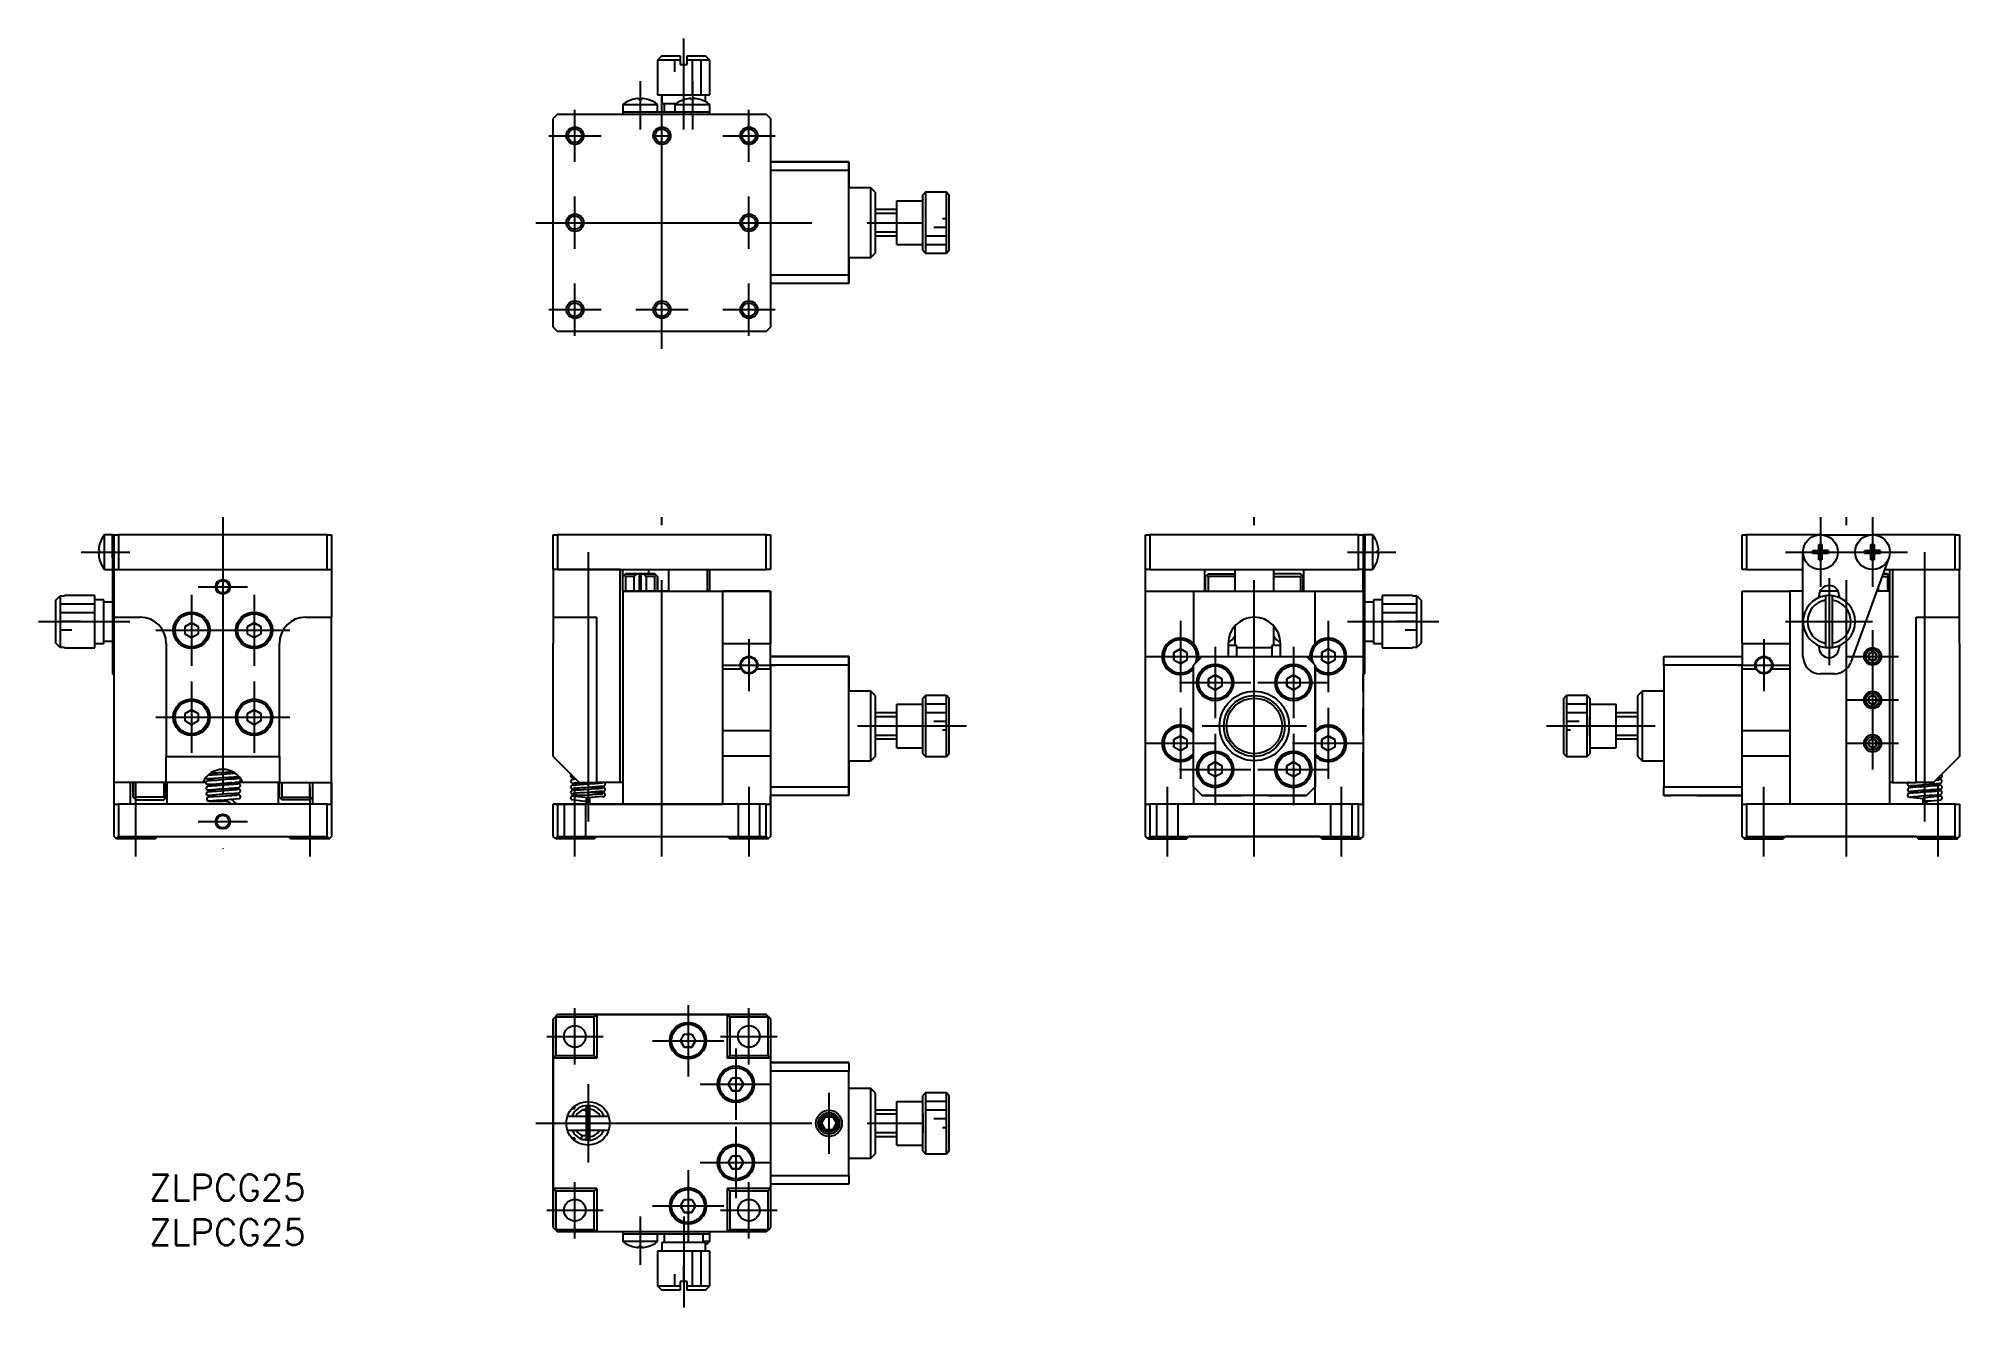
# Model space of a CAD drawing. Extents: x -72 to 149, y -67 to 79.
import ezdxf

# ---------------------------------------------------------------- set-up
doc = ezdxf.new("R2010")
doc.units = 0
doc.linetypes.add('CENTER', pattern=[50.8, 31.75, -6.35, 6.35, -6.35])
doc.linetypes.add('DASHED', pattern=[19.05, 12.7, -6.35])
doc.layers.get('0').update_dxf_attribs({"linetype": 'CONTINUOUS'})
doc.layers.add('CENTER', color=1, linetype='CENTER')
doc.styles.get("Standard").update_dxf_attribs({"font": 'txt.shx', "height": 3, "bigfont": 'bigfont.shx'})

msp = doc.modelspace()

# ---------------------------------------------------------------- texts
at = {"color": 7, "linetype": 'CONTINUOUS'}
for p in [(-58.97, -54.6), (-58.97, -59.73)]:
    msp.add_text('ZLPCG25', height=3, dxfattribs=at).set_placement(p)

# ---------------------------------------------------------------- linework, layer by layer
at = {"color": 7, "linetype": 'CONTINUOUS'}
for p, q in [((0, 77.09), (-0.5, 76.59)), ((-0.5, 76.59), (-0.5, 72.59)), ((2.1, 76.59), (-0.5, 76.59)), ((0, 77.09), (2.1, 77.09)), ((1.5, 75.24), (1.5, 76.59)), ((2.1, 77.09), (2.1, 76.59)), ((2.1, 76.59), (2.1, 76.09)), ((2.1, 76.09), (2.9, 76.09)), ((2.5, 74.24), (2.5, 76.09)), ((2.9, 77.09), (5, 77.09)), ((2.9, 76.59), (2.9, 77.09)), ((2.9, 76.09), (2.9, 76.59)), ((5.5, 76.59), (2.9, 76.59)), ((3.5, 72.59), (3.5, 76.59)), ((4.5, 72.59), (4.5, 76.59)), ((5.5, 76.59), (5, 77.09)), ((5.5, 72.59), (5.5, 76.59)), ((-4.5, 71.49), (-0.5, 71.49)), ((-4.5, 71.49), (-4.5, 70.39)), ((-3.39, 72.06), (-3.39, 72.06)), ((-3.39, 72.06), (-3.39, 72.06)), ((-2.68, 72.06), (-2.68, 72.18)), ((-2.32, 72.06), (-2.68, 72.06)), ((-2.32, 72.18), (-2.32, 72.06)), ((-1.61, 72.06), (-1.61, 72.06)), ((-1.61, 72.06), (-1.61, 72.06)), ((-0.5, 72.59), (5.5, 72.59)), ((-0.5, 70.59), (-0.5, 71.49)), ((0, 72.59), (0, 71.59)), ((0, 71.59), (1.63, 71.59)), ((0.25, 71.59), (0.25, 70.59)), ((1.5, 71.49), (5.5, 71.49)), ((1.5, 71.49), (1.5, 70.59)), ((2.61, 72.06), (2.61, 72.06)), ((2.61, 72.06), (2.61, 72.06)), ((3.32, 72.06), (3.32, 72.18)), ((3.68, 72.06), (3.32, 72.06)), ((3.68, 72.18), (3.68, 72.06)), ((4.39, 72.06), (4.39, 72.06)), ((4.39, 72.06), (4.39, 72.06)), ((5, 71.81), (5, 72.59)), ((5.5, 70.39), (5.5, 71.49)), ((-12, 70.39), (-12.5, 69.89)), ((-12.5, 45.89), (-12.5, 69.89)), ((-12, 70.39), (12, 70.39)), ((5.5, 70.59), (-4.5, 70.59)), ((12.5, 69.89), (12, 70.39)), ((12.5, 69.89), (12.5, 45.89)), ((21.5, 64.89), (12.5, 64.89)), ((12.5, 64.89), (21.5, 64.89)), ((21.5, 63.89), (21.5, 64.89)), ((21.5, 64.89), (21.5, 63.89)), ((21.5, 61.98), (21.5, 64.49)), ((21.5, 62.39), (21.5, 64.49)), ((21.5, 60.29), (21.5, 64.49)), ((21.5, 62.39), (21.5, 64.49)), ((21.5, 63.89), (12.5, 63.89)), ((21.5, 51.89), (21.5, 63.89)), ((21.5, 63.89), (21.5, 61.89)), ((21.5, 60.29), (21.5, 62.39)), ((21.5, 61.9), (21.5, 62.39)), ((24, 61.89), (21.5, 61.89)), ((24, 57.89), (24, 61.89)), ((24.5, 61.39), (24, 61.89)), ((24.5, 61.39), (24.5, 59.39)), ((24.5, 61.39), (24.5, 57.89)), ((27, 60.39), (30, 60.39)), ((27, 55.39), (27, 60.39)), ((30.3, 61.39), (30, 61.09)), ((30, 54.69), (30, 61.09)), ((30.3, 61.39), (30.3, 54.39)), ((32.7, 61.39), (30.3, 61.39)), ((32.7, 54.39), (32.7, 61.39)), ((33, 61.09), (32.7, 61.39)), ((33, 61.09), (33, 57.89)), ((33, 61.09), (33, 54.69)), ((24, 53.89), (24, 57.89)), ((27, 59.39), (24.5, 59.39)), ((24.5, 57.89), (24.5, 54.39)), ((32.25, 58.39), (32.7, 58.39)), ((33, 57.89), (33, 54.69)), ((21.5, 51.29), (21.5, 55.49)), ((21.5, 53.39), (21.5, 55.49)), ((24.5, 56.39), (24.5, 54.39)), ((24.5, 56.39), (27, 56.39)), ((27, 55.39), (30, 55.39)), ((30.3, 56.39), (32.7, 56.39)), ((30.3, 55.39), (32.7, 55.39)), ((31.25, 57.39), (32.7, 57.39)), ((21.5, 51.29), (21.5, 53.89)), ((21.5, 53.89), (21.5, 51.89)), ((21.5, 53.89), (24, 53.89)), ((21.5, 53.39), (21.5, 53.89)), ((21.5, 51.29), (21.5, 53.39)), ((21.5, 51.29), (21.5, 53.39)), ((24, 53.89), (24.5, 54.39)), ((30, 54.69), (30.3, 54.39)), ((30.3, 54.39), (32.7, 54.39)), ((32.7, 54.39), (33, 54.69)), ((12.5, 51.89), (21.5, 51.89)), ((21.5, 50.89), (12.5, 50.89)), ((21.5, 50.89), (21.5, 51.89)), ((21.5, 51.89), (21.5, 50.89)), ((-12.5, 45.89), (-12, 45.39)), ((12, 45.39), (-12, 45.39)), ((12, 45.39), (12.5, 45.89)), ((-64.78, 20.18), (-64.66, 20.18)), ((-64.67, 20.89), (-64.66, 20.89)), ((-64.66, 20.18), (-64.66, 19.82)), ((-64.09, 18), (-64.09, 22)), ((-63.19, 22), (-64.09, 22)), ((-63.19, 19.32), (-63.19, 22)), ((-63.19, 22), (-62.99, 22)), ((-63.19, 22), (-63.19, 19.32)), ((-62.99, 18), (-62.99, 22)), ((-62.99, 22), (-62.49, 22)), ((-38.49, 22), (-62.49, 22)), ((-62.49, 22), (-62.49, 18)), ((-38.49, 22), (-37.99, 22)), ((-38.49, 18), (-38.49, 22)), ((-37.99, 22), (-37.99, 18)), ((-12.5, 18), (-12.5, 22)), ((-12.5, 22), (-12, 22)), ((12, 22), (-12, 22)), ((-12, 22), (-12, 18)), ((12, 18), (12, 22)), ((12, 22), (12.5, 22)), ((12.5, 22), (12.5, 18)), ((55.61, 18), (55.61, 22)), ((55.61, 22), (56.11, 22)), ((80.11, 22), (56.11, 22)), ((56.11, 22), (56.11, 18)), ((80.11, 18), (80.11, 22)), ((80.11, 22), (80.61, 22)), ((80.61, 22), (80.61, 18)), ((80.81, 22), (80.61, 22)), ((80.81, 22), (80.81, 20)), ((81.7, 22), (80.81, 22)), ((80.81, 20), (80.81, 22)), ((80.81, 8), (80.81, 20)), ((81.7, 22), (81.7, 18)), ((82.27, 20.89), (82.28, 20.89)), ((82.27, 20.18), (82.4, 20.18)), ((82.27, 19.82), (82.27, 20.18)), ((124.2, 18), (124.2, 22)), ((124.2, 22), (124.7, 22)), ((124.7, 22), (124.7, 18)), ((133.2, 22), (124.7, 22)), ((131.2, 12), (131.2, 20)), ((132.32, 20.18), (133.02, 20.18)), ((132.32, 19.82), (132.32, 20.18)), ((132.32, 20.18), (133.02, 20.18)), ((133.02, 20.18), (133.02, 20.89)), ((133.02, 20.89), (133.38, 20.89)), ((133.04, 20.17), (133.02, 20.18)), ((133.04, 20.17), (133.37, 20.17)), ((133.04, 19.83), (133.04, 20.17)), ((133.2, 22), (139.2, 22)), ((133.37, 20.17), (133.38, 20.18)), ((133.37, 20.17), (133.37, 19.83)), ((133.38, 20.89), (133.38, 20.18)), ((134.09, 20.18), (133.38, 20.18)), ((133.38, 20.18), (134.09, 20.18)), ((134.09, 20.18), (134.09, 19.82)), ((138.32, 20.18), (139.02, 20.18)), ((138.32, 19.82), (138.32, 20.18)), ((138.32, 20.18), (139.02, 20.18)), ((139.02, 20.18), (139.02, 20.89)), ((139.02, 20.89), (139.38, 20.89)), ((139.04, 20.17), (139.02, 20.18)), ((139.04, 20.17), (139.37, 20.17)), ((139.04, 19.83), (139.04, 20.17)), ((148.7, 22), (139.2, 22)), ((139.37, 20.17), (139.38, 20.18)), ((139.37, 20.17), (139.37, 19.83)), ((139.38, 20.89), (139.38, 20.18)), ((140.09, 20.18), (139.38, 20.18)), ((139.38, 20.18), (140.09, 20.18)), ((140.09, 20.18), (140.09, 19.82)), ((148.7, 18), (148.7, 22)), ((148.7, 22), (149.2, 22)), ((149.2, 22), (149.2, 18)), ((-64.66, 19.82), (-64.78, 19.82)), ((-64.66, 19.11), (-64.67, 19.11)), ((-64.09, 18), (-63.19, 18)), ((-63.19, 19.32), (-63.19, 7.32)), ((-62.99, 12.5), (-62.99, 18)), ((-62.99, 18), (-62.49, 18)), ((-62.49, 18), (-51.57, 18)), ((-62.49, 18), (-51.57, 18)), ((-51.57, 18), (-49.42, 18)), ((-51.57, 18), (-49.42, 18)), ((-49.42, 18), (-38.49, 18)), ((-49.42, 18), (-38.49, 18)), ((-38.49, 18), (-37.99, 18)), ((-37.99, 18), (-37.99, 12.5)), ((-12.5, 18), (-12.5, 12.5)), ((-12, 18), (-12.5, 18)), ((-12, 18), (-4.8, 18)), ((-4.8, 18), (-12, 18)), ((-4.8, -6.5), (-4.8, 18)), ((-4.8, 18), (1.93, 18)), ((-4.5, 15.5), (-4.5, 18)), ((-1.5, 17.5), (-1.5, 18)), ((0.75, 18), (0.75, 15.5)), ((1.93, 18), (4.08, 18)), ((4.08, 18), (12, 18)), ((5.25, 15.5), (5.25, 18)), ((5.5, 15.5), (5.5, 18)), ((12.5, 18), (12, 18)), ((55.61, 15.5), (55.61, 18)), ((56.11, 18), (55.61, 18)), ((56.11, 18), (67.03, 18)), ((62.41, 15.5), (62.41, 18)), ((65.86, 18), (65.86, 15.5)), ((67.03, 18), (69.18, 18)), ((69.18, 18), (80.11, 18)), ((70.36, 15.5), (70.36, 18)), ((73.81, 15.5), (73.81, 18)), ((80.61, 18), (80.11, 18)), ((80.61, 15.5), (80.61, 18)), ((80.81, 18), (81.7, 18)), ((82.4, 19.82), (82.27, 19.82)), ((82.28, 19.11), (82.27, 19.11)), ((124.7, 18), (124.2, 18)), ((124.7, 18), (131.2, 18)), ((133.02, 19.82), (132.32, 19.82)), ((133.04, 19.83), (133.02, 19.82)), ((133.02, 19.11), (133.02, 19.82)), ((133.38, 19.11), (133.02, 19.11)), ((133.37, 19.83), (133.04, 19.83)), ((133.37, 19.83), (133.38, 19.82)), ((134.09, 19.82), (133.38, 19.82)), ((133.38, 19.82), (133.38, 19.11)), ((141.08, 19.32), (136.72, 7.32)), ((139.02, 19.82), (138.32, 19.82)), ((139.04, 19.83), (139.02, 19.82)), ((139.02, 19.11), (139.02, 19.82)), ((139.38, 19.11), (139.02, 19.11)), ((139.37, 19.83), (139.04, 19.83)), ((139.37, 19.83), (139.38, 19.82)), ((140.09, 19.82), (139.38, 19.82)), ((139.38, 19.82), (139.38, 19.11)), ((140.61, 18), (141.5, 18)), ((141.2, 15.5), (141.2, 18)), ((141.5, 18), (141.5, -6.5)), ((141.5, 18), (148.7, 18)), ((141.5, 18), (148.7, 18)), ((148.7, 18), (149.2, 18)), ((149.2, 12.5), (149.2, 18)), ((-4.35, 17.35), (-4.5, 17.2)), ((-4.5, 15.5), (-4.5, -9)), ((-4.5, 15.5), (7, 15.5)), ((-0.5, 15.5), (-4.5, 15.5)), ((-4.2, 17.5), (-4.35, 17.35)), ((-4.35, 17.35), (-4.2, 17.2)), ((-3.3, 17.5), (-4.2, 17.5)), ((-4.2, 17.5), (-2.9, 17.5)), ((-4.2, 17.2), (-4.2, 15.5)), ((-3.2, 17.2), (-4.2, 17.2)), ((-2.4, 17.5), (-3.3, 17.5)), ((-3.2, 17.2), (-2.9, 17.5)), ((-3.2, 15.5), (-3.2, 17.2)), ((-2.9, 17.5), (-2.6, 17.5)), ((-2.6, 15.5), (-2.6, 17.5)), ((-2.6, 15.5), (-2.6, 17.5)), ((-2.6, 17.5), (-2.4, 17.5)), ((-2.4, 15.5), (-2.4, 17.5)), ((-1.7, 17.5), (-2.4, 17.5)), ((-2.4, 17.5), (-2.1, 17.5)), ((-2.1, 17.5), (-0.8, 17.5)), ((-2.1, 17.5), (-1.8, 17.2)), ((-1.8, 17.2), (-1.8, 15.5)), ((-0.8, 17.2), (-1.8, 17.2)), ((-0.8, 17.5), (-1.7, 17.5)), ((-0.8, 17.5), (-0.65, 17.35)), ((-0.65, 17.35), (-0.8, 17.5)), ((-0.8, 17.2), (-0.65, 17.35)), ((-0.8, 15.5), (-0.8, 17.2)), ((-0.65, 17.35), (-0.5, 17.2)), ((-0.5, 17.2), (-0.65, 17.35)), ((-0.5, 15.5), (-0.5, 17.2)), ((-0.5, 17.2), (-0.5, 15.5)), ((0, 15.5), (-0.5, 15.5)), ((-0.5, 15.5), (0, 15.5)), ((-0.5, 15.5), (0, 15.5)), ((0.75, 15.5), (0, 15.5)), ((0, 15.5), (5.5, 15.5)), ((0, 15.5), (0.75, 15.5)), ((5.25, 15.5), (5.5, 15.5)), ((5.5, 15.5), (5.25, 15.5)), ((5.5, 15.5), (7, 15.5)), ((7, -9), (7, 15.5)), ((7, 9.47), (7, 15.5)), ((7, 15.5), (12.5, 15.5)), ((12.5, 15.5), (7, 15.5)), ((12.5, 9.47), (12.5, 15.5)), ((12.5, 15.5), (12.5, 9.47)), ((55.61, -9), (55.61, 15.5)), ((55.61, 15.5), (61.11, 15.5)), ((61.11, 15.5), (75.11, 15.5)), ((61.11, 15.5), (61.11, 9.47)), ((62.51, 17.2), (62.66, 17.35)), ((62.51, 15.5), (62.51, 17.2)), ((62.66, 17.35), (62.81, 17.5)), ((62.81, 17.2), (62.66, 17.35)), ((62.81, 17.5), (65.86, 17.5)), ((65.86, 17.2), (62.81, 17.2)), ((62.81, 17.2), (62.81, 15.5)), ((73.41, 17.5), (70.36, 17.5)), ((70.36, 17.2), (73.41, 17.2)), ((73.56, 17.35), (73.41, 17.5)), ((73.41, 17.2), (73.56, 17.35)), ((73.41, 17.2), (73.41, 15.5)), ((73.71, 17.2), (73.56, 17.35)), ((73.71, 15.5), (73.71, 17.2)), ((75.11, 9.47), (75.11, 15.5)), ((75.11, 9.47), (75.11, 15.5)), ((75.11, 15.5), (80.61, 15.5)), ((80.61, 15.5), (80.61, -9)), ((124.2, 15.5), (129.7, 15.5)), ((124.2, 9.47), (124.2, 15.5)), ((129.7, 15.5), (129.7, -9)), ((131.2, 15.5), (129.7, 15.5)), ((135.24, 15.5), (133.17, 15.5)), ((141.2, 15.5), (139.7, 15.5)), ((139.9, 15.5), (139.9, 16.07)), ((140.31, 17.2), (140.9, 17.2)), ((140.42, 17.5), (140.9, 17.5)), ((140.9, 17.5), (140.42, 17.5)), ((140.9, 17.5), (141.05, 17.35)), ((141.05, 17.35), (140.9, 17.2)), ((140.9, 17.2), (140.9, 15.5)), ((141.05, 17.35), (141.2, 17.2)), ((141.2, -9), (141.2, 15.5)), ((141.2, -9), (141.2, 15.5)), ((-69.69, 14.47), (-69.19, 14.97)), ((-69.69, 9.53), (-69.69, 14.47)), ((-69.19, 14.97), (-69.19, 9.03)), ((-69.19, 14.97), (-68.69, 14.97)), ((-65.19, 14), (-69.19, 14)), ((-65.19, 15), (-68.69, 15)), ((-68.69, 14.97), (-68.69, 15)), ((-65.19, 9), (-65.19, 15)), ((-64.19, 14.5), (-65.19, 14.5)), ((-64.19, 9.5), (-64.19, 14.5)), ((-63.19, 14.25), (-64.19, 14.25)), ((81.81, 14.25), (80.81, 14.25)), ((82.81, 14.5), (81.81, 14.5)), ((81.81, 14.5), (81.81, 9.5)), ((82.81, 15), (82.81, 9)), ((86.31, 15), (82.81, 15)), ((86.81, 14), (82.81, 14)), ((86.31, 15), (86.31, 14.97)), ((86.31, 14.97), (86.81, 14.97)), ((86.81, 9.03), (86.81, 14.97)), ((86.81, 14.97), (87.31, 14.47)), ((87.31, 14.47), (87.31, 9.53)), ((133.05, 14.77), (133.05, 15)), ((133.8, 14.97), (133.8, 14.47)), ((133.8, 14.47), (133.8, 9.53)), ((134.6, 14.47), (134.6, 14.97)), ((134.6, 9.53), (134.6, 14.47)), ((135.35, 15), (135.35, 14.77)), ((-65.19, 13), (-69.19, 13)), ((-66.84, 12), (-69.19, 12)), ((-62.99, -6.5), (-62.99, 12.5)), ((-62.99, 12.5), (-59.99, 12.5)), ((-54.09, 11.87), (-54.84, 11.43)), ((-54.84, 11.43), (-54.09, 11.87)), ((-54.84, 10.57), (-54.84, 11.43)), ((-53.34, 11.43), (-54.09, 11.87)), ((-54.09, 11.87), (-53.34, 11.43)), ((-53.34, 11.43), (-53.34, 10.57)), ((-46.89, 11.87), (-47.64, 11.43)), ((-47.64, 11.43), (-46.89, 11.87)), ((-47.64, 10.57), (-47.64, 11.43)), ((-46.14, 11.43), (-46.89, 11.87)), ((-46.89, 11.87), (-46.14, 11.43)), ((-46.14, 11.43), (-46.14, 10.57)), ((-40.99, 12.5), (-37.99, 12.5)), ((-37.99, -6.5), (-37.99, 12.5)), ((-12.5, 12.5), (-12.5, 9.5)), ((-12.5, 12.5), (-7.5, 12.5)), ((-7.5, -6.5), (-7.5, 12.5)), ((12.5, 12.5), (12.5, 9.5)), ((12.5, 12.5), (12.5, 9.5)), ((65.86, 11.48), (65.86, 9.25)), ((70.36, 9.25), (70.36, 11.48)), ((86.81, 13), (82.81, 13)), ((86.81, 12), (84.46, 12)), ((131.2, 8), (131.2, 12)), ((144.2, -6.5), (144.2, 12.5)), ((144.2, 12.5), (149.2, 12.5)), ((149.2, 9.5), (149.2, 12.5)), ((-69.19, 9.03), (-69.69, 9.53)), ((-67.84, 11), (-69.19, 11)), ((-68.69, 9.03), (-69.19, 9.03)), ((-68.69, 9), (-68.69, 9.03)), ((-68.69, 9), (-65.19, 9)), ((-65.19, 9.5), (-64.19, 9.5)), ((-64.19, 9.75), (-63.19, 9.75)), ((-56.99, 9.5), (-56.99, -3.5)), ((-54.09, 10.13), (-54.84, 10.57)), ((-53.34, 10.57), (-54.09, 10.13)), ((-46.89, 10.13), (-47.64, 10.57)), ((-46.14, 10.57), (-46.89, 10.13)), ((-43.99, -3.5), (-43.99, 9.5)), ((-12.5, -3.5), (-12.5, 9.5)), ((7, 5.9), (7, 10.1)), ((7, 9.47), (7, 10.1)), ((7, 9.47), (12.5, 9.47)), ((12.5, 8), (12.5, 9.47)), ((12.5, 7.55), (12.5, 9.47)), ((59.61, 8.87), (58.86, 8.43)), ((58.86, 8.43), (59.61, 8.87)), ((60.36, 8.43), (59.61, 8.87)), ((59.61, 8.87), (60.36, 8.43)), ((65.11, 9.5), (65.11, 8)), ((65.11, 9.5), (65.11, 9.25)), ((66.11, 9.25), (65.11, 9.25)), ((66.11, 8), (66.11, 9.25)), ((66.11, 9), (66.11, 9.25)), ((70.11, 9), (66.11, 9)), ((71.11, 9.25), (70.11, 9.25)), ((70.11, 9.25), (70.11, 8)), ((71.11, 8), (71.11, 9.5)), ((76.61, 8.87), (75.86, 8.43)), ((75.86, 8.43), (76.61, 8.87)), ((77.36, 8.43), (76.61, 8.87)), ((76.61, 8.87), (77.36, 8.43)), ((80.81, 9.75), (81.81, 9.75)), ((81.81, 9.5), (82.81, 9.5)), ((82.81, 9), (86.31, 9)), ((86.81, 11), (85.46, 11)), ((86.81, 9.03), (86.31, 9.03)), ((86.31, 9.03), (86.31, 9)), ((87.31, 9.53), (86.81, 9.03)), ((124.2, 9.47), (129.7, 9.47)), ((124.2, 9.47), (124.2, 7.55)), ((133.05, 9), (133.05, 9.23)), ((133.8, 9.53), (133.8, 9.03)), ((134.6, 9.03), (134.6, 9.53)), ((135.35, 9.23), (135.35, 9)), ((149.2, 9.5), (149.2, -3.5)), ((-63.19, 7.32), (-63.19, 6)), ((21.5, 8), (12.5, 8)), ((12.5, 8), (21.5, 8)), ((12.5, 7), (12.5, 7.55)), ((12.5, 7), (12.5, 7.55)), ((21.5, 7), (12.5, 7)), ((12.5, 6.53), (12.5, 7)), ((12.5, 7), (12.5, 6.53)), ((21.5, 7), (21.5, 8)), ((21.5, 8), (21.5, 7)), ((21.5, 4), (21.5, 7.1)), ((21.5, 4.09), (21.5, 7.1)), ((21.5, 2.9), (21.5, 7.1)), ((21.5, 2.9), (21.5, 7.1)), ((21.5, -7), (21.5, 7)), ((21.5, 7), (21.5, 4)), ((58.86, 8.43), (58.86, 7.57)), ((58.86, 7.57), (58.86, 8.43)), ((59.61, 7.13), (58.86, 7.57)), ((60.36, 7.57), (59.61, 7.13)), ((60.36, 8.43), (60.36, 7.57)), ((62.11, 8), (61.11, 7)), ((61.11, -7), (61.11, 7)), ((62.11, 8), (74.11, 8)), ((75.11, 7), (74.11, 8)), ((75.11, 7), (75.11, -7)), ((75.11, 6.53), (75.11, 7)), ((75.86, 8.43), (75.86, 7.57)), ((75.86, 7.57), (75.86, 8.43)), ((76.61, 7.13), (75.86, 7.57)), ((77.36, 7.57), (76.61, 7.13)), ((77.36, 8.43), (77.36, 7.57)), ((80.81, 6), (80.81, 8)), ((115.2, 8), (124.2, 8)), ((115.2, 7), (115.2, 8)), ((115.2, 7), (115.2, -7)), ((124.2, 7), (115.2, 7)), ((124.2, 7.55), (124.2, 7)), ((124.2, 6.53), (124.2, 7)), ((138.69, 8), (138.71, 8.04)), ((138.71, 7.96), (138.69, 8)), ((138.71, 8.04), (138.92, 8.41)), ((138.92, 7.59), (138.71, 7.96)), ((138.92, 8.41), (138.95, 8.45)), ((138.95, 7.55), (138.92, 7.59)), ((139.46, 8.45), (138.95, 8.45)), ((138.95, 8.45), (138.99, 8.45)), ((138.99, 7.55), (138.95, 7.55)), ((138.99, 8.45), (139.42, 8.45)), ((139.42, 7.55), (138.99, 7.55)), ((139.42, 8.45), (139.46, 8.45)), ((139.46, 7.55), (139.42, 7.55)), ((139.72, 8), (139.46, 8.45)), ((139.46, 8.45), (139.49, 8.41)), ((139.46, 7.55), (139.72, 8)), ((139.49, 7.59), (139.46, 7.55)), ((139.49, 8.41), (139.7, 8.04)), ((139.7, 7.96), (139.49, 7.59)), ((139.7, 8.04), (139.72, 8)), ((139.72, 8), (139.7, 7.96)), ((-63.19, 6), (-62.99, 6)), ((7, -0.53), (7, 6.53)), ((9.12, 6.53), (7, 6.53)), ((7, 5.9), (7, 6.53)), ((12.5, 6.53), (10.88, 6.53)), ((12.5, 6.53), (12.5, -0.53)), ((12.5, 6.53), (12.5, -0.53)), ((63.61, 5.87), (62.86, 5.43)), ((62.86, 5.43), (63.61, 5.87)), ((62.86, 5.43), (62.86, 4.57)), ((62.86, 4.57), (62.86, 5.43)), ((63.61, 4.13), (62.86, 4.57)), ((64.36, 5.43), (63.61, 5.87)), ((63.61, 5.87), (64.36, 5.43)), ((64.36, 4.57), (63.61, 4.13)), ((64.36, 5.43), (64.36, 4.57)), ((72.61, 5.87), (71.86, 5.43)), ((71.86, 5.43), (72.61, 5.87)), ((71.86, 5.43), (71.86, 4.57)), ((71.86, 4.57), (71.86, 5.43)), ((72.61, 4.13), (71.86, 4.57)), ((73.36, 5.43), (72.61, 5.87)), ((72.61, 5.87), (73.36, 5.43)), ((73.36, 4.57), (72.61, 4.13)), ((73.36, 5.43), (73.36, 4.57)), ((75.11, -0.53), (75.11, 6.53)), ((80.61, 4), (80.61, 6)), ((80.81, 6), (80.61, 6)), ((124.2, -0.53), (124.2, 6.53)), ((124.2, -0.53), (124.2, 6.53)), ((125.82, 6.53), (124.2, 6.53)), ((129.7, 6.53), (127.59, 6.53)), ((134.84, 6), (133.2, 6)), ((24, 4), (21.5, 4)), ((24, -4), (24, 4)), ((24.5, 3.5), (24, 4)), ((24.5, 3.5), (24.5, -3.5)), ((24.5, 3.5), (24.5, 1.5)), ((27, -2.5), (27, 2.5)), ((27, 2.5), (30, 2.5)), ((30.3, 3.5), (30, 3.2)), ((30, -3.2), (30, 3.2)), ((30.3, 3.5), (30.3, -3.5)), ((32.7, 3.5), (30.3, 3.5)), ((32.7, 2.5), (30.3, 2.5)), ((32.7, -3.5), (32.7, 3.5)), ((33, 3.2), (32.7, 3.5)), ((33, 3.2), (33, -3.2)), ((33, 3.2), (33, -3.2)), ((104, 3.5), (103.7, 3.2)), ((103.7, -3.2), (103.7, 3.2)), ((106.4, 3.5), (104, 3.5)), ((104, 3.5), (104, -3.5)), ((106.4, 2.5), (104, 2.5)), ((106.4, -3.5), (106.4, 3.5)), ((106.7, 3.2), (106.4, 3.5)), ((106.7, 3.2), (106.7, -3.2)), ((106.7, 3.2), (106.7, 1.1)), ((106.7, 2.5), (109.7, 2.5)), ((109.7, -2.5), (109.7, 2.5)), ((112.7, 4), (112.2, 3.5)), ((112.2, -3.5), (112.2, 3.5)), ((112.7, 4), (112.7, -4)), ((115.2, 4), (112.7, 4)), ((138.69, 3), (138.71, 3.04)), ((138.71, 2.96), (138.69, 3)), ((138.71, 3.04), (138.92, 3.41)), ((138.92, 2.59), (138.71, 2.96)), ((138.92, 3.41), (138.95, 3.45)), ((138.95, 2.55), (138.92, 2.59)), ((139.46, 3.45), (138.95, 3.45)), ((138.95, 3.45), (138.99, 3.45)), ((138.99, 2.55), (138.95, 2.55)), ((138.99, 3.45), (139.42, 3.45)), ((139.42, 2.55), (138.99, 2.55)), ((139.42, 3.45), (139.46, 3.45)), ((139.46, 2.55), (139.42, 2.55)), ((139.72, 3), (139.46, 3.45)), ((139.46, 3.45), (139.49, 3.41)), ((139.46, 2.55), (139.72, 3)), ((139.49, 2.59), (139.46, 2.55)), ((139.49, 3.41), (139.7, 3.04)), ((139.7, 2.96), (139.49, 2.59)), ((139.7, 3.04), (139.72, 3)), ((139.72, 3), (139.7, 2.96)), ((-54.09, 1.87), (-54.84, 1.43)), ((-54.84, 1.43), (-54.09, 1.87)), ((-54.84, 0.57), (-54.84, 1.43)), ((-54.09, 0.13), (-54.84, 0.57)), ((-53.34, 1.43), (-54.09, 1.87)), ((-54.09, 1.87), (-53.34, 1.43)), ((-53.34, 0.57), (-54.09, 0.13)), ((-53.34, 1.43), (-53.34, 0.57)), ((-46.89, 1.87), (-47.64, 1.43)), ((-47.64, 1.43), (-46.89, 1.87)), ((-47.64, 0.57), (-47.64, 1.43)), ((-46.89, 0.13), (-47.64, 0.57)), ((-46.14, 1.43), (-46.89, 1.87)), ((-46.89, 1.87), (-46.14, 1.43)), ((-46.14, 0.57), (-46.89, 0.13)), ((-46.14, 1.43), (-46.14, 0.57)), ((7, -4.1), (7, 0.1)), ((7, -0.53), (7, 0.1)), ((27, 1.5), (24.5, 1.5)), ((32.7, 1.5), (30.3, 1.5)), ((32.7, 0.5), (31.25, 0.5)), ((80.61, -1), (80.61, 2)), ((106.4, 1.5), (104, 1.5)), ((105.45, 0.5), (104, 0.5)), ((106.7, 0), (106.7, 1.1)), ((106.7, 1.1), (106.7, -1.1)), ((106.7, -1.1), (106.7, 0)), ((112.2, 1.5), (109.7, 1.5)), ((7, -0.53), (12.5, -0.53)), ((12.5, -0.53), (12.5, -3.47)), ((24.5, -1.5), (27, -1.5)), ((24.5, -1.5), (24.5, -3.5)), ((32.7, -0.5), (32.25, -0.5)), ((59.61, -1.13), (58.86, -1.57)), ((58.86, -1.57), (59.61, -1.13)), ((58.86, -1.57), (58.86, -2.43)), ((58.86, -2.43), (58.86, -1.57)), ((60.36, -1.57), (59.61, -1.13)), ((59.61, -1.13), (60.36, -1.57)), ((60.36, -1.57), (60.36, -2.43)), ((75.11, -3.47), (75.11, -0.53)), ((76.61, -1.13), (75.86, -1.57)), ((75.86, -1.57), (76.61, -1.13)), ((75.86, -1.57), (75.86, -2.43)), ((75.86, -2.43), (75.86, -1.57)), ((77.36, -1.57), (76.61, -1.13)), ((76.61, -1.13), (77.36, -1.57)), ((77.36, -1.57), (77.36, -2.43)), ((104.45, -0.5), (104, -0.5)), ((106.7, -1.1), (106.7, -3.2)), ((109.7, -1.5), (112.2, -1.5)), ((124.2, -0.53), (129.7, -0.53)), ((124.2, -3.47), (124.2, -0.53)), ((138.69, -2), (138.71, -1.96)), ((138.71, -2.04), (138.69, -2)), ((138.71, -1.96), (138.92, -1.59)), ((138.92, -2.41), (138.71, -2.04)), ((138.92, -1.59), (138.95, -1.55)), ((139.46, -1.55), (138.95, -1.55)), ((138.95, -1.55), (138.99, -1.55)), ((138.99, -1.55), (139.42, -1.55)), ((139.42, -1.55), (139.46, -1.55)), ((139.72, -2), (139.46, -1.55)), ((139.46, -1.55), (139.49, -1.59)), ((139.46, -2.45), (139.72, -2)), ((139.49, -1.59), (139.7, -1.96)), ((139.7, -2.04), (139.49, -2.41)), ((139.7, -1.96), (139.72, -2)), ((139.72, -2), (139.7, -2.04)), ((-56.99, -3.5), (-43.99, -3.5)), ((-56.99, -6.5), (-56.99, -3.5)), ((-43.99, -3.5), (-43.99, -6.5)), ((-12.5, -3.5), (-9.5, -6.5)), ((7, -9), (7, -3.47)), ((12.5, -3.47), (7, -3.47)), ((7, -4.1), (7, -3.47)), ((12.5, -3.47), (12.5, -7)), ((12.5, -3.47), (12.5, -7)), ((21.5, -7.1), (21.5, -2.9)), ((21.5, -7.1), (21.5, -2.9)), ((21.5, -4), (24, -4)), ((21.5, -7.1), (21.5, -4)), ((21.5, -7.1), (21.5, -4)), ((21.5, -4), (21.5, -7)), ((24, -4), (24.5, -3.5)), ((27, -2.5), (30, -2.5)), ((30, -3.2), (30.3, -3.5)), ((30.3, -3.5), (32.7, -3.5)), ((32.7, -3.5), (33, -3.2)), ((59.61, -2.87), (58.86, -2.43)), ((60.36, -2.43), (59.61, -2.87)), ((63.61, -4.13), (62.86, -4.57)), ((62.86, -4.57), (63.61, -4.13)), ((64.36, -4.57), (63.61, -4.13)), ((63.61, -4.13), (64.36, -4.57)), ((72.61, -4.13), (71.86, -4.57)), ((71.86, -4.57), (72.61, -4.13)), ((73.36, -4.57), (72.61, -4.13)), ((72.61, -4.13), (73.36, -4.57)), ((75.11, -7), (75.11, -3.47)), ((76.61, -2.87), (75.86, -2.43)), ((77.36, -2.43), (76.61, -2.87)), ((80.61, -9), (80.61, -3)), ((103.7, -3.2), (104, -3.5)), ((104, -3.5), (106.4, -3.5)), ((106.4, -3.5), (106.7, -3.2)), ((106.7, -2.5), (109.7, -2.5)), ((112.2, -3.5), (112.7, -4)), ((112.7, -4), (115.2, -4)), ((129.7, -3.47), (124.2, -3.47)), ((124.2, -7), (124.2, -3.47)), ((124.2, -7), (124.2, -3.47)), ((138.95, -2.45), (138.92, -2.41)), ((138.99, -2.45), (138.95, -2.45)), ((139.42, -2.45), (138.99, -2.45)), ((139.46, -2.45), (139.42, -2.45)), ((139.49, -2.41), (139.46, -2.45)), ((146.2, -6.5), (149.2, -3.5)), ((-56.99, -6.5), (-62.99, -6.5)), ((-62.99, -9), (-62.99, -6.5)), ((-61.09, -9), (-61.09, -6.5)), ((-61.09, -9), (-61.09, -6.5)), ((-60.79, -8.2), (-60.79, -6.5)), ((-60.79, -6.5), (-60.79, -8.2)), ((-60.49, -8.2), (-60.49, -6.5)), ((-57.29, -6.5), (-57.29, -8.2)), ((-52.79, -6.5), (-56.99, -6.5)), ((-56.99, -8.2), (-56.99, -6.5)), ((-56.89, -9), (-56.89, -6.5)), ((-56.89, -9), (-56.89, -6.5)), ((-52.45, -6.5), (-52.79, -6.5)), ((-49.05, -5.46), (-52.22, -5.69)), ((-52.1, -6.06), (-48.66, -5.81)), ((-52.03, -5.53), (-51.17, -5.59)), ((-51.86, -5.41), (-49.4, -5.26)), ((-49.3, -5.31), (-49.73, -5.28)), ((-48.2, -6.5), (-49.07, -6.5)), ((-48.62, -6.03), (-48.73, -6)), ((-48.71, -6.46), (-48.59, -6.42)), ((-48.53, -6.07), (-48.62, -6.03)), ((-48.59, -6.42), (-48.5, -6.36)), ((-48.47, -6.16), (-48.53, -6.07)), ((-48.5, -6.36), (-48.46, -6.26)), ((-48.46, -6.26), (-48.47, -6.16)), ((-43.99, -6.5), (-48.2, -6.5)), ((-44.09, -9), (-44.09, -6.5)), ((-43.99, -6.5), (-37.99, -6.5)), ((-43.99, -8.2), (-43.99, -6.5)), ((-43.69, -6.5), (-43.69, -8.2)), ((-40.49, -8.2), (-40.49, -6.5)), ((-40.19, -6.5), (-40.19, -9)), ((-37.99, -9), (-37.99, -6.5)), ((-37.99, -6.5), (-37.99, -9)), ((-10.49, -5.69), (-10.5, -5.7)), ((-10.5, -5.7), (-10.5, -5.71)), ((-10.5, -5.71), (-10.5, -5.72)), ((-10.5, -5.72), (-10.5, -5.73)), ((-10.5, -5.72), (-10.5, -5.72)), ((-10.5, -5.73), (-10.5, -5.74)), ((-10.5, -5.74), (-10.5, -5.75)), ((-10.5, -5.74), (-10.5, -5.74)), ((-10.5, -5.75), (-10.5, -5.76)), ((-10.5, -5.75), (-10.5, -5.75)), ((-10.5, -5.76), (-10.5, -5.77)), ((-10.5, -5.76), (-10.5, -5.76)), ((-10.5, -5.77), (-10.5, -5.78)), ((-10.5, -5.78), (-10.5, -5.79)), ((-10.5, -5.78), (-10.5, -5.78)), ((-10.5, -5.79), (-10.5, -5.8)), ((-10.5, -5.8), (-10.49, -5.8)), ((-10.49, -6.32), (-10.5, -6.43)), ((-10.5, -6.43), (-10.44, -6.52)), ((-10.48, -5.67), (-10.49, -5.68)), ((-10.49, -5.68), (-10.49, -5.69)), ((-10.49, -5.69), (-10.49, -5.69)), ((-10.49, -5.8), (-10.49, -5.81)), ((-10.49, -5.81), (-10.49, -5.82)), ((-10.49, -5.82), (-10.48, -5.83)), ((-10.43, -6.24), (-10.49, -6.32)), ((-10.48, -5.66), (-10.48, -5.67)), ((-10.47, -5.66), (-10.48, -5.66)), ((-10.48, -5.83), (-10.48, -5.84)), ((-10.48, -5.84), (-10.47, -5.85)), ((-10.46, -5.63), (-10.47, -5.64)), ((-10.47, -5.64), (-10.47, -5.65)), ((-10.47, -5.65), (-10.47, -5.66)), ((-10.47, -5.85), (-10.47, -5.86)), ((-10.47, -5.86), (-10.45, -5.87)), ((-10.45, -5.63), (-10.46, -5.63)), ((-10.44, -5.62), (-10.45, -5.63)), ((-10.45, -5.87), (-10.44, -5.89)), ((-10.43, -5.61), (-10.44, -5.62)), ((-10.44, -5.89), (-10.41, -5.91)), ((-10.44, -6.52), (-10.33, -6.59)), ((-10.41, -5.59), (-10.43, -5.6)), ((-10.43, -5.6), (-10.43, -5.61)), ((-10.33, -6.19), (-10.43, -6.24)), ((-10.41, -5.91), (-10.38, -5.93)), ((-10.38, -5.93), (-10.35, -5.95)), ((-10.35, -5.95), (-10.31, -5.96)), ((-10.21, -6.16), (-10.33, -6.19)), ((-10.31, -5.96), (-10.27, -5.97)), ((-10.27, -5.97), (-10.22, -5.98)), ((-10.22, -5.98), (-10.17, -5.99)), ((-10.11, -6.14), (-10.21, -6.16)), ((-10.17, -5.99), (-10.11, -6)), ((-10.14, -6.53), (-9.51, -6.49)), ((-10.11, -6), (-10.05, -6.01)), ((-9.99, -6.13), (-10.11, -6.14)), ((-10.05, -6.01), (-9.99, -6.01)), ((-9.88, -6.12), (-9.99, -6.13)), ((-9.5, -6.5), (-7.5, -6.5)), ((-4.8, -6.5), (-7.5, -6.5)), ((-6.72, -6.51), (-6.84, -6.54)), ((-6.72, -6.5), (-6.72, -6.5)), ((-6.71, -6.51), (-6.72, -6.51)), ((-6.71, -6.51), (-6.71, -6.51)), ((-6.7, -6.51), (-6.71, -6.51)), ((-6.69, -6.51), (-6.7, -6.51)), ((-6.68, -6.51), (-6.69, -6.51)), ((-6.68, -6.51), (-6.68, -6.51)), ((-6.67, -6.51), (-6.68, -6.51)), ((-6.66, -6.51), (-6.67, -6.51)), ((-6.65, -6.52), (-6.66, -6.51)), ((-6.64, -6.52), (-6.65, -6.52)), ((-6.64, -6.52), (-6.64, -6.52)), ((-6.63, -6.53), (-6.64, -6.52)), ((-6.62, -6.53), (-6.63, -6.53)), ((-6.61, -6.53), (-6.62, -6.53)), ((-6.6, -6.54), (-6.61, -6.53)), ((-6.59, -6.55), (-6.6, -6.54)), ((-6.59, -6.55), (-6.59, -6.55)), ((-6.58, -6.56), (-6.59, -6.55)), ((-6.57, -6.56), (-6.58, -6.56)), ((-6.56, -6.57), (-6.57, -6.56)), ((-6.55, -6.58), (-6.56, -6.57)), ((-6.55, -6.59), (-6.55, -6.58)), ((-6.54, -6.59), (-6.55, -6.59)), ((-6.54, -6.6), (-6.54, -6.59)), ((-6.53, -6.61), (-6.54, -6.6)), ((-6.53, -6.62), (-6.53, -6.61)), ((-6.52, -6.63), (-6.53, -6.62)), ((-6.52, -6.63), (-6.52, -6.63)), ((-4.5, -6.5), (-4.8, -6.5)), ((62.86, -4.57), (62.86, -5.43)), ((62.86, -5.43), (62.86, -4.57)), ((63.61, -5.87), (62.86, -5.43)), ((64.36, -5.43), (63.61, -5.87)), ((64.36, -4.57), (64.36, -5.43)), ((71.86, -4.57), (71.86, -5.43)), ((71.86, -5.43), (71.86, -4.57)), ((72.61, -5.87), (71.86, -5.43)), ((73.36, -5.43), (72.61, -5.87)), ((73.36, -4.57), (73.36, -5.43)), ((141.5, -6.5), (141.2, -6.5)), ((141.5, -6.5), (144.2, -6.5)), ((143.24, -6.61), (143.23, -6.62)), ((143.23, -6.62), (143.23, -6.63)), ((143.25, -6.6), (143.24, -6.61)), ((143.24, -6.61), (143.24, -6.61)), ((143.26, -6.58), (143.25, -6.59)), ((143.25, -6.59), (143.25, -6.6)), ((143.27, -6.57), (143.26, -6.58)), ((143.28, -6.57), (143.27, -6.57)), ((143.29, -6.55), (143.28, -6.56)), ((143.28, -6.56), (143.28, -6.57)), ((143.3, -6.55), (143.29, -6.55)), ((143.31, -6.54), (143.3, -6.55)), ((143.32, -6.54), (143.31, -6.54)), ((143.33, -6.53), (143.32, -6.54)), ((143.34, -6.52), (143.33, -6.53)), ((143.33, -6.53), (143.33, -6.53)), ((143.35, -6.52), (143.34, -6.52)), ((143.36, -6.52), (143.35, -6.52)), ((143.37, -6.51), (143.36, -6.52)), ((143.38, -6.51), (143.37, -6.51)), ((143.39, -6.51), (143.38, -6.51)), ((143.39, -6.51), (143.39, -6.51)), ((143.4, -6.51), (143.39, -6.51)), ((143.41, -6.51), (143.4, -6.51)), ((143.42, -6.51), (143.41, -6.51)), ((143.43, -6.5), (143.42, -6.5)), ((143.42, -6.51), (143.42, -6.51)), ((146.2, -6.5), (144.2, -6.5)), ((146.84, -6.25), (146.43, -6.27)), ((146.7, -6.13), (146.59, -6.12)), ((146.69, -6.01), (146.75, -6.01)), ((146.81, -6.14), (146.7, -6.13)), ((146.75, -6.01), (146.82, -6)), ((146.96, -6.17), (146.81, -6.14)), ((146.82, -6), (146.88, -5.99)), ((146.88, -5.99), (146.93, -5.98)), ((146.93, -5.98), (146.97, -5.97)), ((147.07, -6.21), (146.96, -6.17)), ((146.97, -5.97), (147.01, -5.96)), ((146.99, -6.6), (147.1, -6.55)), ((147.01, -5.96), (147.05, -5.95)), ((147.05, -5.95), (147.09, -5.93)), ((147.17, -6.28), (147.07, -6.21)), ((147.09, -5.93), (147.12, -5.91)), ((147.1, -6.55), (147.18, -6.48)), ((147.13, -5.6), (147.12, -5.59)), ((147.12, -5.91), (147.15, -5.89)), ((147.14, -5.61), (147.13, -5.6)), ((147.15, -5.61), (147.14, -5.61)), ((147.16, -5.62), (147.15, -5.61)), ((147.15, -5.89), (147.16, -5.87)), ((147.16, -5.63), (147.16, -5.62)), ((147.17, -5.64), (147.16, -5.63)), ((147.16, -5.87), (147.17, -5.86)), ((147.17, -5.65), (147.17, -5.64)), ((147.18, -5.66), (147.17, -5.65)), ((147.17, -5.86), (147.18, -5.85)), ((147.21, -6.38), (147.17, -6.28)), ((147.18, -5.66), (147.18, -5.66)), ((147.19, -5.67), (147.18, -5.66)), ((147.18, -5.85), (147.19, -5.83)), ((147.18, -6.48), (147.21, -6.38)), ((147.19, -5.68), (147.19, -5.67)), ((147.2, -5.69), (147.19, -5.68)), ((147.19, -5.82), (147.2, -5.82)), ((147.19, -5.83), (147.19, -5.82)), ((147.2, -5.69), (147.2, -5.69)), ((147.2, -5.7), (147.2, -5.69)), ((147.2, -5.71), (147.2, -5.7)), ((147.2, -5.72), (147.2, -5.71)), ((147.21, -5.72), (147.2, -5.72)), ((147.2, -5.79), (147.21, -5.78)), ((147.2, -5.8), (147.2, -5.79)), ((147.2, -5.81), (147.2, -5.8)), ((147.2, -5.82), (147.2, -5.81)), ((147.21, -5.73), (147.21, -5.72)), ((147.21, -5.74), (147.21, -5.73)), ((147.21, -5.74), (147.21, -5.74)), ((147.21, -5.75), (147.21, -5.74)), ((147.21, -5.75), (147.21, -5.75)), ((147.21, -5.76), (147.21, -5.75)), ((147.21, -5.76), (147.21, -5.76)), ((147.21, -5.77), (147.21, -5.76)), ((147.21, -5.77), (147.21, -5.77)), ((147.21, -5.78), (147.21, -5.77)), ((-60.79, -8.2), (-60.64, -8.35)), ((-60.49, -8.2), (-60.64, -8.35)), ((-60.64, -8.35), (-60.49, -8.5)), ((-57.29, -8.2), (-60.49, -8.2)), ((-60.49, -8.5), (-57.29, -8.5)), ((-57.14, -8.35), (-57.29, -8.2)), ((-57.29, -8.5), (-57.14, -8.35)), ((-57.14, -8.35), (-56.99, -8.2)), ((-52.27, -7.38), (-51.17, -7.5)), ((-52.27, -8.01), (-52.16, -7.98)), ((-52.27, -8.02), (-51.17, -8.13)), ((-52.26, -7.37), (-52.16, -7.35)), ((-48.82, -7.36), (-52.24, -7.62)), ((-48.78, -6.71), (-52.23, -6.98)), ((-48.82, -8), (-52.12, -8.21)), ((-51.65, -8.65), (-50.45, -8.65)), ((-48.74, -7.73), (-48.61, -7.69)), ((-48.6, -7.94), (-48.72, -7.91)), ((-48.69, -7.08), (-48.58, -7.04)), ((-48.55, -6.7), (-48.67, -6.65)), ((-48.52, -7.36), (-48.63, -7.3)), ((-48.63, -8.34), (-48.54, -8.29)), ((-48.61, -7.69), (-48.52, -7.63)), ((-48.5, -8.01), (-48.6, -7.94)), ((-48.58, -7.04), (-48.5, -6.98)), ((-48.47, -6.78), (-48.55, -6.7)), ((-48.54, -8.29), (-48.47, -8.21)), ((-48.46, -7.45), (-48.52, -7.36)), ((-48.52, -7.63), (-48.46, -7.55)), ((-48.5, -6.98), (-48.45, -6.88)), ((-48.45, -8.11), (-48.5, -8.01)), ((-48.45, -6.88), (-48.47, -6.78)), ((-48.47, -8.21), (-48.45, -8.11)), ((-48.46, -7.55), (-48.46, -7.45)), ((-43.84, -8.35), (-43.99, -8.2)), ((-43.84, -8.35), (-43.69, -8.2)), ((-43.69, -8.5), (-43.84, -8.35)), ((-43.69, -8.2), (-40.49, -8.2)), ((-40.49, -8.5), (-43.69, -8.5)), ((-40.49, -8.2), (-40.34, -8.35)), ((-40.34, -8.35), (-40.49, -8.5)), ((-40.19, -8.2), (-40.34, -8.35)), ((-10.44, -6.89), (-10.5, -6.98)), ((-10.5, -6.98), (-10.49, -7.08)), ((-10.46, -7.55), (-10.5, -7.64)), ((-10.5, -7.64), (-10.48, -7.75)), ((-10.49, -8.23), (-10.5, -8.24)), ((-10.5, -8.24), (-10.5, -8.25)), ((-10.5, -8.25), (-10.5, -8.26)), ((-10.5, -8.25), (-10.5, -8.25)), ((-10.5, -8.26), (-10.5, -8.27)), ((-10.5, -8.27), (-10.5, -8.28)), ((-10.5, -8.27), (-10.5, -8.27)), ((-10.5, -8.28), (-10.5, -8.29)), ((-10.5, -8.29), (-10.5, -8.3)), ((-10.5, -8.3), (-10.5, -8.31)), ((-10.5, -8.3), (-10.5, -8.3)), ((-10.5, -8.31), (-10.5, -8.32)), ((-10.5, -8.32), (-10.5, -8.33)), ((-10.5, -8.33), (-10.49, -8.33)), ((-10.49, -7.08), (-10.42, -7.18)), ((-10.48, -8.21), (-10.49, -8.22)), ((-10.49, -8.22), (-10.49, -8.23)), ((-10.49, -8.23), (-10.49, -8.23)), ((-10.49, -8.33), (-10.49, -8.34)), ((-10.49, -8.34), (-10.49, -8.35)), ((-10.49, -8.35), (-10.49, -8.36)), ((-10.49, -8.36), (-10.48, -8.36)), ((-10.48, -7.75), (-10.41, -7.82)), ((-10.47, -8.19), (-10.48, -8.2)), ((-10.48, -8.2), (-10.48, -8.21)), ((-10.48, -8.2), (-10.48, -8.2)), ((-10.48, -8.36), (-10.48, -8.37)), ((-10.48, -8.37), (-10.47, -8.38)), ((-10.46, -8.17), (-10.47, -8.18)), ((-10.47, -8.18), (-10.47, -8.19)), ((-10.47, -8.38), (-10.47, -8.39)), ((-10.47, -8.39), (-10.46, -8.4)), ((-10.38, -7.48), (-10.46, -7.55)), ((-10.45, -8.17), (-10.46, -8.17)), ((-10.46, -8.4), (-10.46, -8.41)), ((-10.46, -8.41), (-10.45, -8.41)), ((-10.44, -8.15), (-10.45, -8.16)), ((-10.45, -8.16), (-10.45, -8.17)), ((-10.45, -8.41), (-10.44, -8.42)), ((-10.34, -6.83), (-10.44, -6.89)), ((-10.43, -8.15), (-10.44, -8.15)), ((-10.44, -8.42), (-10.44, -8.43)), ((-10.44, -8.43), (-10.43, -8.44)), ((-10.42, -8.13), (-10.43, -8.14)), ((-10.43, -8.14), (-10.43, -8.15)), ((-10.43, -8.44), (-10.42, -8.44)), ((-10.42, -7.18), (-10.3, -7.23)), ((-10.41, -8.13), (-10.42, -8.13)), ((-10.42, -8.44), (-10.41, -8.45)), ((-10.41, -7.82), (-10.29, -7.87)), ((-10.4, -8.12), (-10.41, -8.13)), ((-10.41, -8.45), (-10.4, -8.45)), ((-10.39, -8.12), (-10.4, -8.12)), ((-10.4, -8.45), (-10.4, -8.46)), ((-10.4, -8.46), (-10.39, -8.46)), ((-10.38, -8.11), (-10.39, -8.12)), ((-10.39, -8.46), (-10.38, -8.47)), ((-10.28, -7.44), (-10.38, -7.48)), ((-10.37, -8.11), (-10.38, -8.11)), ((-10.38, -8.47), (-10.37, -8.47)), ((-10.37, -8.1), (-10.37, -8.11)), ((-10.36, -8.1), (-10.37, -8.1)), ((-10.37, -8.47), (-10.36, -8.47)), ((-10.35, -8.09), (-10.36, -8.1)), ((-10.36, -8.47), (-10.35, -8.48)), ((-10.34, -8.09), (-10.35, -8.09)), ((-10.35, -8.48), (-10.34, -8.48)), ((-10.35, -8.48), (-10.35, -8.48)), ((-10.21, -6.79), (-10.34, -6.83)), ((-10.33, -8.09), (-10.34, -8.09)), ((-10.34, -8.48), (-10.33, -8.48)), ((-10.32, -8.09), (-10.33, -8.09)), ((-10.33, -8.48), (-10.32, -8.48)), ((-10.31, -8.09), (-10.32, -8.09)), ((-10.32, -8.48), (-10.31, -8.48)), ((-10.31, -8.09), (-10.31, -8.09)), ((-10.3, -8.09), (-10.31, -8.09)), ((-10.31, -8.48), (-9.21, -8.61)), ((-10.29, -8.08), (-10.3, -8.09)), ((-10.28, -8.09), (-10.29, -8.08)), ((-9.18, -8.21), (-10.29, -8.09)), ((-6.85, -7.83), (-10.28, -8.09)), ((-9.21, -8.61), (-9.21, -8.61)), ((-9.21, -8.61), (-8.7, -8.64)), ((-8.51, -8.25), (-9.18, -8.21)), ((-8.7, -8.45), (-8.7, -9)), ((-6.84, -7.72), (-8.53, -7.64)), ((-6.83, -8.12), (-8.51, -8.25)), ((-6.72, -7.11), (-8.5, -7.04)), ((-8.3, -9), (-8.3, -8.45)), ((-6.84, -7.72), (-6.72, -7.71)), ((-6.83, -8.12), (-6.69, -8.11)), ((-6.81, -6.91), (-6.69, -6.91)), ((-6.81, -7.53), (-6.69, -7.51)), ((-6.71, -7.11), (-6.72, -7.11)), ((-6.72, -7.71), (-6.72, -7.71)), ((-6.71, -7.71), (-6.72, -7.71)), ((-6.71, -7.11), (-6.71, -7.11)), ((-6.7, -7.11), (-6.71, -7.11)), ((-6.7, -7.71), (-6.71, -7.71)), ((-6.69, -7.11), (-6.7, -7.11)), ((-6.69, -7.71), (-6.7, -7.71)), ((-6.69, -6.91), (-6.68, -6.9)), ((-6.68, -7.11), (-6.69, -7.11)), ((-6.69, -7.51), (-6.68, -7.51)), ((-6.69, -7.72), (-6.69, -7.71)), ((-6.68, -7.72), (-6.69, -7.72)), ((-6.69, -8.11), (-6.68, -8.11)), ((-6.68, -6.9), (-6.67, -6.9)), ((-6.68, -7.11), (-6.68, -7.11)), ((-6.67, -7.11), (-6.68, -7.11)), ((-6.68, -7.51), (-6.67, -7.51)), ((-6.67, -7.72), (-6.68, -7.72)), ((-6.68, -8.11), (-6.67, -8.11)), ((-6.67, -6.9), (-6.66, -6.9)), ((-6.66, -7.12), (-6.67, -7.11)), ((-6.67, -7.51), (-6.66, -7.5)), ((-6.67, -7.51), (-6.67, -7.51)), ((-6.66, -7.72), (-6.67, -7.72)), ((-6.67, -8.11), (-6.66, -8.11)), ((-6.67, -8.11), (-6.67, -8.11)), ((-6.66, -6.9), (-6.65, -6.9)), ((-6.66, -6.9), (-6.66, -6.9)), ((-6.65, -7.12), (-6.66, -7.12)), ((-6.66, -7.5), (-6.65, -7.5)), ((-6.66, -7.72), (-6.66, -7.72)), ((-6.65, -7.73), (-6.66, -7.72)), ((-6.66, -8.11), (-6.65, -8.1)), ((-6.65, -6.9), (-6.64, -6.89)), ((-6.65, -7.12), (-6.65, -7.12)), ((-6.64, -7.13), (-6.65, -7.12)), ((-6.65, -7.5), (-6.64, -7.5)), ((-6.64, -7.73), (-6.65, -7.73)), ((-6.65, -8.1), (-6.64, -8.1)), ((-6.65, -8.1), (-6.65, -8.1)), ((-6.64, -6.89), (-6.63, -6.89)), ((-6.63, -7.13), (-6.64, -7.13)), ((-6.64, -7.49), (-6.63, -7.49)), ((-6.64, -7.5), (-6.64, -7.49)), ((-6.63, -7.73), (-6.64, -7.73)), ((-6.64, -8.1), (-6.63, -8.09)), ((-6.63, -6.89), (-6.62, -6.88)), ((-6.63, -6.89), (-6.63, -6.89)), ((-6.62, -7.13), (-6.63, -7.13)), ((-6.63, -7.49), (-6.62, -7.49)), ((-6.62, -7.74), (-6.63, -7.73)), ((-6.63, -8.09), (-6.62, -8.09)), ((-6.62, -6.88), (-6.61, -6.88)), ((-6.61, -7.14), (-6.62, -7.13)), ((-6.62, -7.49), (-6.61, -7.48)), ((-6.61, -7.74), (-6.62, -7.74)), ((-6.62, -8.09), (-6.61, -8.09)), ((-6.61, -6.88), (-6.6, -6.87)), ((-6.6, -7.14), (-6.61, -7.14)), ((-6.61, -7.48), (-6.6, -7.48)), ((-6.6, -7.75), (-6.61, -7.74)), ((-6.61, -8.09), (-6.6, -8.08)), ((-6.6, -6.87), (-6.59, -6.87)), ((-6.59, -7.15), (-6.6, -7.14)), ((-6.6, -7.48), (-6.59, -7.47)), ((-6.6, -7.75), (-6.6, -7.75)), ((-6.59, -7.76), (-6.6, -7.75)), ((-6.6, -8.07), (-6.59, -8.07)), ((-6.6, -8.08), (-6.6, -8.07)), ((-6.59, -6.87), (-6.58, -6.86)), ((-6.59, -7.15), (-6.59, -7.15)), ((-6.58, -7.16), (-6.59, -7.15)), ((-6.59, -7.46), (-6.58, -7.46)), ((-6.59, -7.47), (-6.59, -7.46)), ((-6.58, -7.76), (-6.59, -7.76)), ((-6.59, -8.07), (-6.58, -8.06)), ((-6.58, -6.85), (-6.57, -6.85)), ((-6.58, -6.86), (-6.58, -6.85)), ((-6.57, -7.17), (-6.58, -7.16)), ((-6.58, -7.46), (-6.57, -7.45)), ((-6.57, -7.77), (-6.58, -7.76)), ((-6.58, -8.06), (-6.57, -8.05)), ((-6.57, -6.85), (-6.56, -6.84)), ((-6.56, -7.18), (-6.57, -7.17)), ((-6.57, -7.45), (-6.56, -7.44)), ((-6.56, -7.78), (-6.57, -7.77)), ((-6.57, -8.05), (-6.56, -8.04)), ((-6.57, -8.05), (-6.57, -8.05)), ((-6.56, -6.83), (-6.55, -6.82)), ((-6.56, -6.84), (-6.56, -6.83)), ((-6.56, -7.18), (-6.56, -7.18)), ((-6.55, -7.19), (-6.56, -7.18)), ((-6.56, -7.43), (-6.55, -7.43)), ((-6.56, -7.44), (-6.56, -7.43)), ((-6.56, -7.79), (-6.56, -7.78)), ((-6.55, -7.79), (-6.56, -7.79)), ((-6.56, -8.04), (-6.55, -8.03)), ((-6.55, -6.82), (-6.54, -6.82)), ((-6.54, -7.2), (-6.55, -7.19)), ((-6.55, -7.43), (-6.54, -7.42)), ((-6.55, -7.8), (-6.55, -7.79)), ((-6.54, -7.81), (-6.55, -7.8)), ((-6.55, -8.02), (-6.54, -8.01)), ((-6.55, -8.03), (-6.55, -8.02)), ((-6.54, -6.81), (-6.53, -6.8)), ((-6.54, -6.82), (-6.54, -6.81)), ((-6.54, -7.21), (-6.54, -7.2)), ((-6.53, -7.21), (-6.54, -7.21)), ((-6.54, -7.41), (-6.53, -7.4)), ((-6.54, -7.42), (-6.54, -7.41)), ((-6.53, -7.82), (-6.54, -7.81)), ((-6.54, -8.01), (-6.53, -8)), ((-6.53, -6.79), (-6.52, -6.78)), ((-6.53, -6.8), (-6.53, -6.79)), ((-6.53, -7.22), (-6.53, -7.21)), ((-6.52, -7.23), (-6.53, -7.22)), ((-6.53, -7.39), (-6.52, -7.38)), ((-6.53, -7.4), (-6.53, -7.39)), ((-6.53, -7.82), (-6.53, -7.82)), ((-6.53, -7.83), (-6.53, -7.82)), ((-6.52, -7.84), (-6.53, -7.83)), ((-6.53, -8), (-6.52, -7.99)), ((-6.53, -8), (-6.53, -8)), ((-6.51, -6.64), (-6.52, -6.63)), ((-6.52, -6.77), (-6.51, -6.76)), ((-6.52, -6.78), (-6.52, -6.77)), ((-6.52, -7.24), (-6.52, -7.23)), ((-6.52, -7.25), (-6.52, -7.24)), ((-6.51, -7.26), (-6.52, -7.25)), ((-6.52, -7.36), (-6.51, -7.36)), ((-6.52, -7.37), (-6.52, -7.36)), ((-6.52, -7.38), (-6.52, -7.37)), ((-6.52, -7.85), (-6.52, -7.84)), ((-6.51, -7.86), (-6.52, -7.85)), ((-6.52, -7.97), (-6.51, -7.96)), ((-6.52, -7.98), (-6.52, -7.97)), ((-6.52, -7.99), (-6.52, -7.98)), ((-6.51, -6.65), (-6.51, -6.64)), ((-6.51, -6.66), (-6.51, -6.65)), ((-6.51, -6.67), (-6.51, -6.66)), ((-6.51, -6.67), (-6.51, -6.67)), ((-6.51, -6.68), (-6.51, -6.67)), ((-6.5, -6.69), (-6.51, -6.68)), ((-6.51, -6.72), (-6.5, -6.71)), ((-6.51, -6.73), (-6.51, -6.72)), ((-6.51, -6.74), (-6.51, -6.73)), ((-6.51, -6.74), (-6.51, -6.74)), ((-6.51, -6.75), (-6.51, -6.74)), ((-6.51, -6.76), (-6.51, -6.75)), ((-6.51, -7.26), (-6.51, -7.26)), ((-6.51, -7.27), (-6.51, -7.26)), ((-6.51, -7.28), (-6.51, -7.27)), ((-6.51, -7.29), (-6.51, -7.28)), ((-6.51, -7.29), (-6.51, -7.29)), ((-6.51, -7.3), (-6.51, -7.29)), ((-6.51, -7.31), (-6.51, -7.3)), ((-6.51, -7.32), (-6.51, -7.31)), ((-6.51, -7.32), (-6.51, -7.32)), ((-6.51, -7.33), (-6.51, -7.32)), ((-6.51, -7.34), (-6.51, -7.33)), ((-6.51, -7.35), (-6.51, -7.34)), ((-6.51, -7.36), (-6.51, -7.35)), ((-6.51, -7.87), (-6.51, -7.86)), ((-6.51, -7.87), (-6.51, -7.87)), ((-6.51, -7.88), (-6.51, -7.87)), ((-6.51, -7.89), (-6.51, -7.88)), ((-6.51, -7.9), (-6.51, -7.89)), ((-6.51, -7.9), (-6.51, -7.9)), ((-6.51, -7.91), (-6.51, -7.9)), ((-6.51, -7.92), (-6.51, -7.91)), ((-6.51, -7.93), (-6.51, -7.92)), ((-6.51, -7.94), (-6.51, -7.93)), ((-6.51, -7.94), (-6.51, -7.94)), ((-6.51, -7.95), (-6.51, -7.94)), ((-6.51, -7.96), (-6.51, -7.95)), ((-6.5, -6.7), (-6.5, -6.69)), ((-6.5, -6.71), (-6.5, -6.7)), ((-6.5, -6.71), (-6.5, -6.71)), ((12.5, -7), (12.5, -9)), ((12.5, -7), (21.5, -7)), ((12.5, -9), (12.5, -8)), ((21.5, -8), (12.5, -8)), ((21.5, -7), (21.5, -8)), ((21.5, -8), (21.5, -7)), ((61.11, -7), (61.11, -9)), ((61.11, -7), (62.11, -8)), ((74.11, -8), (62.11, -8)), ((62.11, -8), (66.61, -8)), ((69.61, -8), (74.11, -8)), ((75.11, -7), (74.11, -8)), ((74.11, -8), (75.11, -7)), ((75.11, -9), (75.11, -7)), ((75.11, -9), (75.11, -7)), ((115.2, -7), (124.2, -7)), ((115.2, -8), (115.2, -7)), ((124.2, -8), (115.2, -8)), ((115.2, -8), (116, -8)), ((119, -8), (124.2, -8)), ((124.2, -9), (124.2, -7)), ((143.22, -6.66), (143.21, -6.67)), ((143.21, -6.67), (143.21, -6.68)), ((143.21, -6.68), (143.21, -6.69)), ((143.21, -6.68), (143.21, -6.68)), ((143.21, -6.69), (143.21, -6.7)), ((143.21, -6.7), (143.21, -6.71)), ((143.21, -6.71), (143.21, -6.72)), ((143.21, -6.71), (143.21, -6.71)), ((143.21, -6.72), (143.21, -6.73)), ((143.21, -6.73), (143.21, -6.74)), ((143.21, -6.74), (143.21, -6.75)), ((143.21, -6.75), (143.22, -6.76)), ((143.25, -7.23), (143.21, -7.33)), ((143.21, -7.33), (143.24, -7.43)), ((143.22, -7.91), (143.21, -8.01)), ((143.21, -8.01), (143.26, -8.1)), ((143.23, -6.63), (143.22, -6.64)), ((143.22, -6.64), (143.22, -6.65)), ((143.22, -6.64), (143.22, -6.64)), ((143.22, -6.65), (143.22, -6.66)), ((143.22, -6.76), (143.22, -6.77)), ((143.22, -6.77), (143.23, -6.78)), ((143.22, -6.77), (143.22, -6.77)), ((143.29, -7.82), (143.22, -7.91)), ((143.23, -6.78), (143.23, -6.79)), ((143.23, -6.79), (143.24, -6.8)), ((143.24, -6.8), (143.24, -6.81)), ((143.24, -6.81), (143.25, -6.82)), ((143.24, -7.43), (143.31, -7.51)), ((143.25, -6.82), (143.26, -6.83)), ((143.25, -6.82), (143.25, -6.82)), ((143.33, -7.16), (143.25, -7.23)), ((143.26, -6.83), (143.27, -6.84)), ((143.26, -8.1), (143.37, -8.17)), ((143.27, -6.84), (143.27, -6.85)), ((143.27, -6.85), (143.28, -6.85)), ((143.28, -6.85), (143.29, -6.86)), ((143.29, -6.86), (143.3, -6.87)), ((143.39, -7.77), (143.29, -7.82)), ((143.3, -6.87), (143.31, -6.88)), ((143.3, -6.87), (143.3, -6.87)), ((143.31, -6.88), (143.32, -6.88)), ((143.31, -7.51), (143.41, -7.55)), ((143.32, -6.88), (143.33, -6.89)), ((143.33, -6.89), (143.34, -6.89)), ((143.43, -7.12), (143.33, -7.16)), ((143.34, -6.89), (143.35, -6.9)), ((143.34, -6.89), (143.34, -6.89)), ((143.35, -6.9), (143.36, -6.9)), ((143.36, -6.9), (143.37, -6.9)), ((143.36, -6.9), (143.36, -6.9)), ((143.37, -6.9), (143.38, -6.9)), ((143.37, -8.17), (143.49, -8.21)), ((143.38, -6.9), (143.39, -6.91)), ((143.39, -6.91), (143.51, -6.87)), ((143.39, -6.91), (143.39, -6.91)), ((143.39, -6.91), (144.49, -7.02)), ((145.02, -8.4), (145.01, -8.41)), ((145.01, -8.41), (145.01, -8.43)), ((145.01, -8.43), (145.01, -8.45)), ((145.01, -8.45), (145.01, -8.46)), ((145.01, -8.51), (145.01, -8.45)), ((145.02, -8.51), (145.01, -8.46)), ((145.01, -8.95), (145.01, -8.51)), ((145.03, -8.36), (145.02, -8.38)), ((145.02, -8.38), (145.02, -8.4)), ((145.02, -8.51), (145.07, -8.6)), ((145.04, -8.35), (145.03, -8.36)), ((145.05, -8.33), (145.04, -8.35)), ((145.06, -8.32), (145.05, -8.33)), ((145.07, -8.31), (145.06, -8.32)), ((145.08, -8.3), (145.07, -8.31)), ((145.07, -8.6), (145.16, -8.65)), ((145.1, -8.29), (145.08, -8.3)), ((145.09, -8.83), (145.08, -8.84)), ((145.1, -8.83), (145.09, -8.83)), ((145.11, -8.28), (145.1, -8.29)), ((145.12, -8.82), (145.1, -8.83)), ((145.13, -8.27), (145.11, -8.28)), ((145.13, -8.82), (145.12, -8.82)), ((145.14, -8.26), (145.13, -8.27)), ((145.15, -8.81), (145.13, -8.82)), ((145.16, -8.26), (145.14, -8.26)), ((145.16, -8.81), (145.15, -8.81)), ((145.17, -8.25), (145.16, -8.26)), ((145.18, -8.81), (145.16, -8.81)), ((145.19, -8.25), (145.17, -8.25)), ((145.19, -8.81), (145.18, -8.81)), ((145.21, -8.25), (145.19, -8.25)), ((145.21, -8.81), (145.19, -8.81)), ((145.89, -8.21), (145.2, -8.25)), ((145.23, -8.25), (145.21, -8.25)), ((145.22, -8.81), (145.21, -8.81)), ((145.24, -8.81), (145.22, -8.81)), ((145.26, -8.81), (145.24, -8.81)), ((145.27, -8.81), (145.26, -8.81)), ((145.29, -8.82), (145.27, -8.81)), ((145.3, -8.82), (145.29, -8.82)), ((145.31, -8.83), (145.3, -8.82)), ((145.33, -8.83), (145.31, -8.83)), ((145.34, -8.84), (145.33, -8.83)), ((145.41, -8.64), (145.41, -8.95)), ((146.99, -8.09), (145.89, -8.21)), ((145.91, -8.61), (147.02, -8.49)), ((146.99, -8.09), (145.93, -7.98)), ((146.85, -6.89), (146.74, -6.88)), ((147.08, -7.47), (146.95, -7.43)), ((147.07, -6.84), (146.96, -6.8)), ((146.99, -8.08), (146.99, -8.09)), ((147, -8.09), (146.99, -8.08)), ((147, -7.87), (147.1, -7.84)), ((147.01, -8.09), (147, -8.09)), ((147.01, -7.23), (147.11, -7.19)), ((147.02, -8.09), (147.01, -8.09)), ((147.03, -8.09), (147.02, -8.09)), ((147.02, -8.48), (147.03, -8.48)), ((147.02, -8.48), (147.02, -8.48)), ((147.04, -8.09), (147.03, -8.09)), ((147.03, -8.48), (147.04, -8.48)), ((147.05, -8.09), (147.04, -8.09)), ((147.04, -8.48), (147.05, -8.48)), ((147.06, -8.1), (147.05, -8.09)), ((147.05, -8.48), (147.06, -8.47)), ((147.05, -8.48), (147.05, -8.48)), ((147.06, -8.1), (147.06, -8.1)), ((147.07, -8.1), (147.06, -8.1)), ((147.06, -8.47), (147.07, -8.47)), ((147.17, -6.91), (147.07, -6.84)), ((147.08, -8.11), (147.07, -8.1)), ((147.07, -8.47), (147.08, -8.47)), ((147.18, -7.56), (147.08, -7.47)), ((147.09, -8.11), (147.08, -8.11)), ((147.08, -8.47), (147.09, -8.46)), ((147.1, -8.12), (147.09, -8.11)), ((147.09, -8.46), (147.1, -8.46)), ((147.1, -7.84), (147.17, -7.77)), ((147.11, -8.12), (147.1, -8.12)), ((147.1, -8.45), (147.11, -8.45)), ((147.1, -8.46), (147.1, -8.45)), ((147.11, -7.19), (147.19, -7.11)), ((147.12, -8.13), (147.11, -8.12)), ((147.11, -8.45), (147.12, -8.44)), ((147.12, -8.13), (147.12, -8.13)), ((147.13, -8.14), (147.12, -8.13)), ((147.12, -8.44), (147.13, -8.43)), ((147.14, -8.15), (147.13, -8.14)), ((147.13, -8.43), (147.14, -8.43)), ((147.15, -8.15), (147.14, -8.15)), ((147.14, -8.42), (147.15, -8.41)), ((147.14, -8.43), (147.14, -8.42)), ((147.15, -8.16), (147.15, -8.15)), ((147.16, -8.17), (147.15, -8.16)), ((147.15, -8.41), (147.16, -8.4)), ((147.17, -8.18), (147.16, -8.17)), ((147.16, -8.4), (147.17, -8.39)), ((147.16, -8.4), (147.16, -8.4)), ((147.21, -7.01), (147.17, -6.91)), ((147.17, -7.77), (147.21, -7.66)), ((147.17, -8.18), (147.17, -8.18)), ((147.18, -8.19), (147.17, -8.18)), ((147.17, -8.39), (147.18, -8.38)), ((147.21, -7.66), (147.18, -7.56)), ((147.18, -8.2), (147.18, -8.19)), ((147.18, -8.2), (147.18, -8.2)), ((147.19, -8.21), (147.18, -8.2)), ((147.18, -8.37), (147.19, -8.36)), ((147.18, -8.38), (147.18, -8.37)), ((147.19, -7.11), (147.21, -7.01)), ((147.19, -8.22), (147.19, -8.21)), ((147.19, -8.23), (147.19, -8.22)), ((147.2, -8.23), (147.19, -8.23)), ((147.19, -8.34), (147.2, -8.33)), ((147.19, -8.35), (147.19, -8.34)), ((147.19, -8.36), (147.19, -8.35)), ((147.2, -8.24), (147.2, -8.23)), ((147.2, -8.25), (147.2, -8.24)), ((147.2, -8.26), (147.2, -8.25)), ((147.2, -8.26), (147.2, -8.26)), ((147.2, -8.27), (147.2, -8.26)), ((147.2, -8.28), (147.2, -8.27)), ((147.2, -8.29), (147.2, -8.28)), ((147.2, -8.3), (147.2, -8.29)), ((147.2, -8.3), (147.2, -8.3)), ((147.2, -8.31), (147.2, -8.3)), ((147.2, -8.32), (147.2, -8.31)), ((147.2, -8.33), (147.2, -8.32)), ((147.2, -8.33), (147.2, -8.33)), ((-62.99, -12.7), (-62.99, -9)), ((-62.99, -9), (-62.49, -9)), ((-38.49, -9), (-62.49, -9)), ((-62.49, -9), (-62.49, -12.7)), ((-59.24, -9), (-61.74, -9)), ((-60.49, -9), (-61.74, -9)), ((-59.24, -9), (-60.49, -9)), ((-50.49, -9), (-52.99, -9)), ((-49.46, -9), (-51.65, -9)), ((-47.99, -9), (-50.49, -9)), ((-47.99, -9), (-48.89, -9)), ((-39.24, -9), (-41.74, -9)), ((-40.49, -9), (-41.74, -9)), ((-39.24, -9), (-40.49, -9)), ((-38.49, -9), (-37.99, -9)), ((-38.49, -12.7), (-38.49, -9)), ((-37.99, -9), (-37.99, -12.7)), ((-12.5, -12.7), (-12.5, -9)), ((-12, -9), (-12.5, -9)), ((-12.5, -9), (-12, -9)), ((-4.5, -9), (-12, -9)), ((-12, -9), (-8.7, -9)), ((-12, -9), (-12, -12.7)), ((-8.75, -9), (-11.25, -9)), ((-8.75, -9), (-11.25, -9)), ((-8.75, -9), (-11.25, -9)), ((-8.75, -9), (-11.25, -9)), ((-6, -9), (-11, -9)), ((-8.7, -9), (-11, -9)), ((-8.3, -9), (-4.5, -9)), ((-6, -9), (-8.3, -9)), ((7, -9), (-4.5, -9)), ((-4.5, -9), (7, -9)), ((12, -9), (7, -9)), ((11.25, -9), (8.75, -9)), ((11.25, -9), (8.75, -9)), ((12, -12.7), (12, -9)), ((12, -9), (12.5, -9)), ((12.5, -9), (12.5, -12.7)), ((55.61, -12.7), (55.61, -9)), ((55.61, -9), (56.11, -9)), ((61.11, -9), (56.11, -9)), ((56.11, -9), (56.11, -12.7)), ((75.11, -9), (61.11, -9)), ((75.11, -9), (61.11, -9)), ((80.11, -9), (75.11, -9)), ((80.11, -12.7), (80.11, -9)), ((80.11, -9), (80.61, -9)), ((80.61, -9), (80.61, -12.7)), ((124.2, -12.7), (124.2, -9)), ((124.2, -9), (124.7, -9)), ((129.7, -9), (124.7, -9)), ((124.7, -9), (124.7, -12.7)), ((141.2, -9), (129.7, -9)), ((141.2, -9), (129.7, -9)), ((148.7, -9), (141.2, -9)), ((145.02, -8.91), (145.01, -8.92)), ((145.01, -8.92), (145.01, -8.93)), ((145.01, -8.93), (145.01, -8.94)), ((145.01, -8.94), (145.01, -8.95)), ((145.01, -8.95), (145.01, -9)), ((145.03, -8.89), (145.02, -8.9)), ((145.02, -8.9), (145.02, -8.91)), ((145.04, -8.88), (145.03, -8.89)), ((145.05, -8.87), (145.04, -8.88)), ((145.06, -8.86), (145.05, -8.87)), ((145.07, -8.85), (145.06, -8.86)), ((145.08, -8.84), (145.07, -8.85)), ((145.35, -8.85), (145.34, -8.84)), ((145.36, -8.86), (145.35, -8.85)), ((145.37, -8.87), (145.36, -8.86)), ((145.38, -8.88), (145.37, -8.87)), ((145.39, -8.89), (145.38, -8.88)), ((145.39, -8.9), (145.39, -8.89)), ((145.4, -8.91), (145.39, -8.9)), ((145.4, -8.92), (145.4, -8.91)), ((145.41, -8.93), (145.4, -8.92)), ((145.41, -8.94), (145.41, -8.93)), ((145.41, -8.95), (145.41, -8.94)), ((145.41, -9), (145.41, -8.95)), ((148.7, -12.7), (148.7, -9)), ((148.7, -9), (149.2, -9)), ((149.2, -9), (149.2, -12.7)), ((-62.74, -12.95), (-62.99, -12.7)), ((-62.49, -12.7), (-62.74, -12.95)), ((-62.69, -13), (-62.74, -12.95)), ((-58.29, -13), (-62.69, -13)), ((-62.49, -12.7), (-57.99, -12.7)), ((-58.29, -13), (-57.99, -12.7)), ((-57.99, -12.7), (-42.99, -12.7)), ((-42.99, -12.7), (-38.49, -12.7)), ((-42.99, -12.7), (-42.69, -13)), ((-38.29, -13), (-42.69, -13)), ((-38.24, -12.95), (-38.49, -12.7)), ((-38.29, -13), (-38.24, -12.95)), ((-37.99, -12.7), (-38.24, -12.95)), ((-12.25, -12.95), (-12.5, -12.7)), ((-12, -12.7), (-12.25, -12.95)), ((-12.2, -13), (-12.25, -12.95)), ((-7.8, -13), (-12.2, -13)), ((-12, -12.7), (-7.5, -12.7)), ((-7.8, -13), (-7.5, -12.7)), ((-7.5, -12.7), (7.5, -12.7)), ((7.5, -12.7), (12, -12.7)), ((7.5, -12.7), (7.8, -13)), ((12.2, -13), (7.8, -13)), ((12.25, -12.95), (12, -12.7)), ((12.2, -13), (12.25, -12.95)), ((12.5, -12.7), (12.25, -12.95)), ((55.61, -12.7), (55.91, -13)), ((55.86, -12.95), (55.61, -12.7)), ((56.11, -12.7), (55.86, -12.95)), ((55.91, -13), (55.86, -12.95)), ((55.91, -13), (60.31, -13)), ((60.31, -13), (55.91, -13)), ((56.11, -12.7), (60.61, -12.7)), ((59.36, -13), (56.86, -13)), ((58.11, -13), (56.86, -13)), ((59.36, -13), (58.11, -13)), ((60.31, -13), (60.61, -12.7)), ((60.31, -13), (60.61, -12.7)), ((60.61, -12.7), (75.61, -12.7)), ((75.61, -12.7), (60.61, -12.7)), ((60.61, -12.7), (60.71, -12.7)), ((60.61, -12.7), (60.71, -12.7)), ((65.61, -12.7), (70.61, -12.7)), ((65.61, -12.7), (70.61, -12.7)), ((75.61, -12.7), (80.11, -12.7)), ((75.61, -12.7), (75.91, -13)), ((75.61, -12.7), (75.91, -13)), ((75.91, -13), (80.31, -13)), ((80.31, -13), (75.91, -13)), ((79.36, -13), (76.86, -13)), ((78.11, -13), (76.86, -13)), ((79.36, -13), (78.11, -13)), ((80.36, -12.95), (80.11, -12.7)), ((80.31, -13), (80.61, -12.7)), ((80.36, -12.95), (80.31, -13)), ((80.61, -12.7), (80.36, -12.95)), ((124.2, -12.7), (124.5, -13)), ((124.45, -12.95), (124.2, -12.7)), ((124.7, -12.7), (124.45, -12.95)), ((124.45, -12.95), (124.5, -13)), ((124.5, -13), (128.9, -13)), ((128.9, -13), (124.5, -13)), ((124.7, -12.7), (129.2, -12.7)), ((127.95, -13), (125.45, -13)), ((127.95, -13), (125.45, -13)), ((129.2, -12.7), (128.9, -13)), ((128.9, -13), (129.2, -12.7)), ((129.2, -12.7), (144.2, -12.7)), ((144.2, -12.7), (129.2, -12.7)), ((129.2, -12.7), (130.3, -12.7)), ((129.2, -12.7), (130.3, -12.7)), ((129.2, -12.7), (130.3, -12.7)), ((129.2, -12.7), (130.3, -12.7)), ((131.6, -12.7), (135.8, -12.7)), ((131.6, -12.7), (135.8, -12.7)), ((131.6, -12.7), (135.8, -12.7)), ((131.6, -12.7), (135.8, -12.7)), ((142.7, -12.7), (144.2, -12.7)), ((142.7, -12.7), (144.2, -12.7)), ((144.2, -12.7), (148.7, -12.7)), ((144.5, -13), (144.2, -12.7)), ((144.2, -12.7), (144.5, -13)), ((144.5, -13), (148.9, -13)), ((148.9, -13), (144.5, -13)), ((147.95, -13), (145.45, -13)), ((147.95, -13), (145.45, -13)), ((148.95, -12.95), (148.7, -12.7)), ((148.9, -13), (149.2, -12.7)), ((148.9, -13), (148.95, -12.95)), ((149.2, -12.7), (148.95, -12.95)), ((-12.5, -33.71), (-12, -33.21)), ((-12.25, -33.46), (-12.5, -33.71)), ((-12.5, -33.71), (-12.5, -44.99)), ((-12.5, -38.21), (-12.5, -33.71)), ((-12, -33.21), (-12.25, -33.46)), ((-12.2, -33.51), (-12.25, -33.46)), ((-12.2, -33.51), (-12.2, -37.91)), ((-7.8, -33.51), (-12.2, -33.51)), ((7, -33.21), (-12, -33.21)), ((-12, -33.21), (-7.5, -33.21)), ((-7.8, -33.51), (-7.5, -33.21)), ((-7.8, -37.91), (-7.8, -33.51)), ((-7.5, -33.21), (-7.5, -38.21)), ((-7.5, -33.21), (7.5, -33.21)), ((12, -33.21), (7, -33.21)), ((7.5, -33.21), (7.5, -38.21)), ((7.5, -33.21), (12, -33.21)), ((7.5, -33.21), (7.8, -33.51)), ((7.8, -33.51), (7.8, -37.91)), ((12.2, -33.51), (7.8, -33.51)), ((12.25, -33.46), (12, -33.21)), ((12.2, -33.51), (12.25, -33.46)), ((12.2, -37.91), (12.2, -33.51)), ((12.5, -33.71), (12.25, -33.46)), ((12.5, -33.71), (12.5, -38.21)), ((2.13, -36.21), (2.57, -35.46)), ((2.13, -36.21), (2.57, -36.96)), ((2.57, -36.96), (2.13, -36.21)), ((2.57, -35.46), (3.43, -35.46)), ((2.57, -36.96), (3.43, -36.96)), ((3.43, -36.96), (2.57, -36.96)), ((3.43, -35.46), (3.87, -36.21)), ((3.43, -36.96), (3.87, -36.21)), ((3.87, -36.21), (3.43, -36.96)), ((-12.5, -38.21), (-12.2, -37.91)), ((-12.5, -53.21), (-12.5, -38.21)), ((-7.5, -38.21), (-12.5, -38.21)), ((-12.2, -37.91), (-7.8, -37.91)), ((-7.5, -38.21), (-7.8, -37.91)), ((7.8, -37.91), (7.5, -38.21)), ((12.5, -38.21), (7.5, -38.21)), ((7.8, -37.91), (12.2, -37.91)), ((12.2, -37.91), (12.5, -38.21)), ((12.5, -38.21), (12.5, -53.21)), ((21.5, -38.71), (12.5, -38.71)), ((12.5, -38.71), (21.5, -38.71)), ((21.5, -39.71), (12.5, -39.71)), ((21.5, -38.71), (21.5, -39.71)), ((21.5, -51.71), (21.5, -39.71)), ((7.63, -41.21), (8.07, -40.46)), ((7.63, -41.21), (8.07, -41.96)), ((8.07, -41.96), (7.63, -41.21)), ((8.07, -40.46), (8.93, -40.46)), ((8.07, -41.96), (8.93, -41.96)), ((8.93, -41.96), (8.07, -41.96)), ((8.93, -40.46), (9.37, -41.21)), ((8.93, -41.96), (9.37, -41.21)), ((9.37, -41.21), (8.93, -41.96)), ((24, -41.71), (21.5, -41.71)), ((24, -49.71), (24, -41.71)), ((24.5, -42.21), (24, -41.71)), ((-10.33, -44.01), (-10, -44.01)), ((-10, -44.01), (-10, -43.71)), ((-10, -44.01), (-10, -43.71)), ((-9.1, -44.18), (-9.09, -44.18)), ((-9.1, -44.18), (-9.1, -44.18)), ((-9.1, -44.18), (-9.1, -44.18)), ((-9.1, -44.18), (-9.1, -44.18)), ((-9.1, -44.18), (-9.1, -44.18)), ((-9.1, -44.18), (-9.1, -44.18)), ((-9.09, -44.18), (-9.07, -44.17)), ((-9.07, -44.17), (-9.06, -44.17)), ((-9.06, -44.17), (-9.04, -44.17)), ((-9.04, -44.17), (-9.03, -44.16)), ((-9.03, -44.16), (-9.02, -44.16)), ((-9.02, -44.16), (-9, -44.16)), ((-9, -44.16), (-8.99, -44.16)), ((-8.99, -44.16), (-8.97, -44.16)), ((-8.97, -44.16), (-8.96, -44.17)), ((-8.96, -44.17), (-8.94, -44.17)), ((-8.94, -44.17), (-8.93, -44.17)), ((-8.93, -44.17), (-8.91, -44.18)), ((-8.91, -44.18), (-8.9, -44.18)), ((-8.7, -43.86), (-8.7, -47.46)), ((-8.3, -47.46), (-8.3, -43.86)), ((24.5, -42.21), (24.5, -49.21)), ((27, -48.21), (27, -43.21)), ((27, -43.21), (30, -43.21)), ((30.3, -42.21), (30, -42.51)), ((30, -45.71), (30, -42.51)), ((30, -44.61), (30, -42.51)), ((30.3, -42.21), (30.3, -45.71)), ((32.7, -42.21), (30.3, -42.21)), ((32.7, -43.21), (30.3, -43.21)), ((32.7, -45.71), (32.7, -42.21)), ((33, -42.51), (32.7, -42.21)), ((33, -42.51), (33, -45.71)), ((-12.5, -44.86), (-12.5, -46.56)), ((-12.5, -44.86), (-12.5, -44.99)), ((-8.7, -44.91), (-10.87, -44.91)), ((-9.11, -44.18), (-9.1, -44.18)), ((-9.11, -44.18), (-9.11, -44.18)), ((-9.11, -44.18), (-9.11, -44.18)), ((-9.11, -44.18), (-9.11, -44.18)), ((-9.11, -44.18), (-9.11, -44.18)), ((-9.11, -44.18), (-9.11, -44.18)), ((-9.1, -44.18), (-9.1, -44.18)), ((-8.9, -44.18), (-8.88, -44.19)), ((-8.88, -44.19), (-8.87, -44.19)), ((-8.87, -44.19), (-8.86, -44.2)), ((-8.86, -44.2), (-8.84, -44.21)), ((-8.84, -44.21), (-8.83, -44.22)), ((-8.83, -44.22), (-8.82, -44.23)), ((-8.82, -44.23), (-8.81, -44.23)), ((-8.81, -44.23), (-8.8, -44.24)), ((-8.8, -44.24), (-8.79, -44.26)), ((-8.79, -44.26), (-8.78, -44.27)), ((-8.78, -44.27), (-8.77, -44.28)), ((-8.77, -44.28), (-8.76, -44.29)), ((-8.76, -44.29), (-8.75, -44.3)), ((-8.75, -44.3), (-8.74, -44.31)), ((-8.74, -44.31), (-8.74, -44.33)), ((-8.74, -44.33), (-8.73, -44.34)), ((-8.73, -44.34), (-8.72, -44.36)), ((-8.72, -44.36), (-8.72, -44.37)), ((-8.72, -44.37), (-8.71, -44.38)), ((-8.71, -44.38), (-8.71, -44.4)), ((-8.71, -44.4), (-8.71, -44.41)), ((-8.71, -44.41), (-8.71, -44.43)), ((-8.71, -44.43), (-8.7, -44.44)), ((-8.7, -44.44), (-8.7, -44.46)), ((-8.7, -44.46), (-8.7, -44.46)), ((-6.13, -44.91), (-8.3, -44.91)), ((18.33, -45.71), (18.77, -44.96)), ((18.33, -45.71), (18.77, -46.46)), ((18.77, -46.46), (18.33, -45.71)), ((18.77, -44.96), (19.63, -44.96)), ((19.63, -44.96), (20.07, -45.7)), ((19.63, -46.46), (20.07, -45.7)), ((20.07, -45.7), (19.63, -46.46)), ((27, -44.21), (24.5, -44.21)), ((30, -44.61), (30, -46.81)), ((30, -46.81), (30, -44.61)), ((30, -48.91), (30, -45.71)), ((32.7, -44.21), (30.3, -44.21)), ((30.3, -45.71), (30.3, -49.21)), ((32.7, -45.21), (31.25, -45.21)), ((32.7, -46.21), (32.25, -46.21)), ((32.7, -49.21), (32.7, -45.71)), ((33, -45.71), (33, -48.91)), ((-12.5, -46.43), (-12.5, -57.71)), ((-12.5, -46.43), (-12.5, -46.56)), ((-10.87, -46.51), (-8.7, -46.51)), ((-10, -47.41), (-10.33, -47.41)), ((-10, -47.71), (-10, -47.41)), ((-10, -47.71), (-10, -47.41)), ((-9.29, -47.5), (-9.28, -47.51)), ((-9.28, -47.51), (-9.13, -47.14)), ((-9.28, -47.51), (-9.21, -47.53)), ((-9.27, -47.49), (-9.26, -47.48)), ((-9.27, -47.49), (-9.27, -47.49)), ((-9.27, -47.5), (-9.27, -47.49)), ((-9.27, -47.5), (-9.27, -47.5)), ((-9.27, -47.5), (-9.27, -47.5)), ((-9.27, -47.51), (-9.27, -47.5)), ((-9.27, -47.51), (-9.27, -47.51)), ((-9.27, -47.51), (-9.27, -47.51)), ((-9.27, -47.51), (-9.27, -47.51)), ((-9.27, -47.51), (-9.24, -47.52)), ((-9.26, -47.46), (-9.25, -47.45)), ((-9.26, -47.47), (-9.26, -47.46)), ((-9.26, -47.48), (-9.26, -47.47)), ((-9.25, -47.43), (-9.24, -47.42)), ((-9.25, -47.44), (-9.25, -47.43)), ((-9.25, -47.45), (-9.25, -47.44)), ((-9.24, -47.4), (-9.23, -47.39)), ((-9.24, -47.42), (-9.24, -47.4)), ((-9.24, -47.52), (-9.21, -47.53)), ((-9.23, -47.38), (-9.22, -47.36)), ((-9.23, -47.39), (-9.23, -47.38)), ((-9.22, -47.35), (-9.21, -47.34)), ((-9.22, -47.36), (-9.22, -47.35)), ((-9.21, -47.34), (-9.2, -47.32)), ((-9.21, -47.53), (-9.17, -47.54)), ((-9.21, -47.53), (-8.52, -47.66)), ((-9.2, -47.31), (-9.19, -47.29)), ((-9.2, -47.32), (-9.2, -47.31)), ((-9.19, -47.28), (-9.18, -47.27)), ((-9.19, -47.29), (-9.19, -47.28)), ((-9.18, -47.27), (-9.17, -47.25)), ((-9.17, -47.24), (-9.16, -47.23)), ((-9.17, -47.25), (-9.17, -47.24)), ((-9.17, -47.54), (-9.14, -47.55)), ((-9.16, -47.22), (-9.15, -47.21)), ((-9.16, -47.23), (-9.16, -47.22)), ((-9.15, -47.19), (-9.14, -47.19)), ((-9.15, -47.21), (-9.15, -47.19)), ((-9.12, -47.14), (-9.14, -47.13)), ((-9.14, -47.17), (-9.13, -47.16)), ((-9.14, -47.18), (-9.14, -47.17)), ((-9.14, -47.19), (-9.14, -47.18)), ((-9.14, -47.55), (-9.11, -47.56)), ((-9.13, -47.15), (-9.12, -47.15)), ((-9.13, -47.16), (-9.13, -47.15)), ((-9.13, -47.16), (-9.13, -47.16)), ((-9.12, -47.14), (-9.12, -47.14)), ((-9.12, -47.14), (-9.12, -47.14)), ((-9.12, -47.14), (-9.12, -47.14)), ((-9.12, -47.15), (-9.12, -47.14)), ((-9.11, -47.14), (-9.12, -47.14)), ((-9.12, -47.15), (-9.12, -47.15)), ((-9.1, -47.15), (-9.11, -47.14)), ((-9.11, -47.56), (-9.07, -47.56)), ((-9.08, -47.15), (-9.1, -47.15)), ((-9.07, -47.16), (-9.08, -47.15)), ((-9.05, -47.16), (-9.07, -47.16)), ((-9.07, -47.56), (-9.04, -47.56)), ((-9.04, -47.16), (-9.05, -47.16)), ((-9.02, -47.16), (-9.04, -47.16)), ((-9.04, -47.56), (-9, -47.56)), ((-9.01, -47.16), (-9.02, -47.16)), ((-8.99, -47.16), (-9.01, -47.16)), ((-9, -47.56), (-8.97, -47.56)), ((-8.98, -47.16), (-8.99, -47.16)), ((-8.96, -47.16), (-8.98, -47.16)), ((-8.97, -47.56), (-8.93, -47.56)), ((-8.95, -47.16), (-8.96, -47.16)), ((-8.93, -47.16), (-8.95, -47.16)), ((-8.92, -47.15), (-8.93, -47.16)), ((-8.93, -47.56), (-8.9, -47.56)), ((-8.91, -47.15), (-8.92, -47.15)), ((-8.89, -47.14), (-8.91, -47.15)), ((-8.9, -47.56), (-8.86, -47.55)), ((-8.88, -47.14), (-8.89, -47.14)), ((-8.86, -47.13), (-8.88, -47.14)), ((-8.85, -47.12), (-8.86, -47.13)), ((-8.86, -47.55), (-8.83, -47.54)), ((-8.84, -47.11), (-8.85, -47.12)), ((-8.83, -47.11), (-8.84, -47.11)), ((-8.81, -47.1), (-8.83, -47.11)), ((-8.83, -47.54), (-8.8, -47.53)), ((-8.8, -47.09), (-8.81, -47.1)), ((-8.79, -47.08), (-8.8, -47.09)), ((-8.8, -47.53), (-8.76, -47.52)), ((-8.78, -47.07), (-8.79, -47.08)), ((-8.77, -47.06), (-8.78, -47.07)), ((-8.76, -47.04), (-8.77, -47.06)), ((-8.75, -47.03), (-8.76, -47.04)), ((-8.76, -47.52), (-8.73, -47.51)), ((-8.74, -47.01), (-8.75, -47.02)), ((-8.75, -47.02), (-8.75, -47.03)), ((-8.73, -46.99), (-8.74, -47.01)), ((-8.72, -46.97), (-8.73, -46.98)), ((-8.73, -46.98), (-8.73, -46.99)), ((-8.73, -47.51), (-8.7, -47.5)), ((-8.71, -46.94), (-8.72, -46.95)), ((-8.72, -46.95), (-8.72, -46.97)), ((-8.7, -46.86), (-8.71, -46.9)), ((-8.71, -46.9), (-8.71, -46.91)), ((-8.71, -46.91), (-8.71, -46.92)), ((-8.71, -46.92), (-8.71, -46.94)), ((-8.3, -46.51), (-6.13, -46.51)), ((18.77, -46.46), (19.63, -46.46)), ((19.63, -46.46), (18.77, -46.46)), ((24.5, -47.21), (27, -47.21)), ((27, -48.21), (30, -48.21)), ((30, -48.91), (30, -46.81)), ((7.63, -50.21), (8.07, -49.46)), ((7.63, -50.21), (8.07, -50.96)), ((8.07, -50.96), (7.63, -50.21)), ((8.07, -49.46), (8.93, -49.46)), ((8.93, -49.46), (9.37, -50.21)), ((8.93, -50.96), (9.37, -50.21)), ((9.37, -50.21), (8.93, -50.96)), ((21.5, -49.71), (24, -49.71)), ((24, -49.71), (24.5, -49.21)), ((30, -48.91), (30.3, -49.21)), ((30.3, -49.21), (32.7, -49.21)), ((32.7, -49.21), (33, -48.91)), ((8.07, -50.96), (8.93, -50.96)), ((8.93, -50.96), (8.07, -50.96)), ((12.5, -51.71), (21.5, -51.71)), ((21.5, -52.71), (12.5, -52.71)), ((21.5, -51.71), (21.5, -52.71)), ((-12.5, -57.71), (-12.5, -53.21)), ((-7.5, -53.21), (-12.5, -53.21)), ((-12.2, -53.51), (-12.5, -53.21)), ((-12.2, -53.51), (-12.2, -57.91)), ((-7.8, -53.51), (-12.2, -53.51)), ((-7.8, -53.51), (-7.5, -53.21)), ((-7.8, -57.91), (-7.8, -53.51)), ((-7.5, -53.21), (-7.5, -58.21)), ((2.13, -55.21), (2.57, -54.46)), ((2.13, -55.21), (2.57, -55.96)), ((2.57, -55.96), (2.13, -55.21)), ((2.57, -54.46), (3.43, -54.46)), ((3.43, -54.46), (3.87, -55.21)), ((3.43, -55.96), (3.87, -55.21)), ((3.87, -55.21), (3.43, -55.96)), ((7.5, -53.21), (7.5, -58.21)), ((12.5, -53.21), (7.5, -53.21)), ((7.5, -53.21), (7.8, -53.51)), ((7.8, -53.51), (7.8, -57.91)), ((12.2, -53.51), (7.8, -53.51)), ((12.5, -53.21), (12.2, -53.51)), ((12.2, -57.91), (12.2, -53.51)), ((12.5, -53.21), (12.5, -57.71)), ((2.57, -55.96), (3.43, -55.96)), ((3.43, -55.96), (2.57, -55.96)), ((-12.5, -57.71), (-12.25, -57.96)), ((-12.2, -57.91), (-12.25, -57.96)), ((-12.25, -57.96), (-12, -58.21)), ((-12.2, -57.91), (-7.8, -57.91)), ((-7.5, -58.21), (-12, -58.21)), ((-7.5, -58.21), (-7.8, -57.91)), ((7.5, -58.21), (-7.5, -58.21)), ((-4.5, -58.21), (-4.5, -58.41)), ((-4.38, -58.41), (-4.5, -58.41)), ((-4.5, -58.41), (-4.5, -59.3)), ((-4.5, -58.41), (-4.38, -58.41)), ((-2.5, -59.3), (-4.5, -59.3)), ((-4.38, -58.41), (-0.01, -58.41)), ((-0.5, -59.3), (-2.5, -59.3)), ((-0.5, -59.3), (-0.5, -58.41)), ((-0.01, -58.41), (1.87, -58.41)), ((2.5, -59.41), (0, -59.41)), ((0, -59.41), (0, -60.41)), ((0.25, -58.41), (0.25, -59.41)), ((1.87, -58.41), (3.5, -58.41)), ((5, -59.41), (2.5, -59.41)), ((3.5, -58.41), (5.5, -58.41)), ((4.75, -59.41), (4.75, -58.41)), ((5.5, -59.3), (4.75, -59.3)), ((5, -60.41), (5, -59.41)), ((5.5, -58.41), (5.5, -58.21)), ((5.5, -59.3), (5.5, -58.41)), ((7.8, -57.91), (7.5, -58.21)), ((12, -58.21), (7.5, -58.21)), ((7.8, -57.91), (12.2, -57.91)), ((12, -58.21), (12.25, -57.96)), ((12.25, -57.96), (12.2, -57.91)), ((12.25, -57.96), (12.5, -57.71)), ((-3.39, -59.88), (-3.39, -59.88)), ((-2.68, -59.88), (-2.32, -59.88)), ((-2.68, -60), (-2.68, -59.88)), ((-2.32, -59.88), (-2.32, -60)), ((-1.61, -59.88), (-1.61, -59.88)), ((-0.5, -60.41), (-0.5, -64.41)), ((2.5, -60.41), (-0.5, -60.41)), ((5.5, -60.41), (2.5, -60.41)), ((3.5, -64.41), (3.5, -60.41)), ((4.5, -64.41), (4.5, -60.41)), ((5.5, -64.41), (5.5, -60.41)), ((1.5, -64.41), (1.5, -63.06)), ((2.1, -63.91), (2.1, -64.41)), ((2.9, -63.91), (2.1, -63.91)), ((2.5, -63.91), (2.5, -62.06)), ((2.9, -64.41), (2.9, -63.91)), ((-0.5, -64.41), (2.1, -64.41)), ((-0.5, -64.41), (0, -64.91)), ((2.1, -64.91), (0, -64.91)), ((2.1, -64.41), (2.1, -64.91)), ((2.9, -64.41), (5.5, -64.41)), ((2.9, -64.91), (2.9, -64.41)), ((5, -64.91), (2.9, -64.91)), ((5, -64.91), (5.5, -64.41))]:
    msp.add_line(p, q, dxfattribs=at)
at = {"color": 3, "linetype": 'CONTINUOUS'}
for p, q in [((24.5, 58.99), (27, 58.99)), ((27, 56.79), (24.5, 56.79)), ((24.5, 1.1), (27, 1.1)), ((109.7, 1.1), (112.2, 1.1)), ((27, -1.1), (24.5, -1.1)), ((112.2, -1.1), (109.7, -1.1)), ((24.5, -44.61), (27, -44.61)), ((27, -46.81), (24.5, -46.81))]:
    msp.add_line(p, q, dxfattribs=at)
at = {"linetype": 'CONTINUOUS'}
for p, q in [((-52.1, -6.06), (-52.23, -6.13)), ((-52.13, -6.7), (-52.25, -6.75)), ((-52.07, -8.61), (-52.15, -8.63))]:
    msp.add_line(p, q, dxfattribs=at)
at = {"color": 3, "linetype": 'DASHED'}
for p, q in [((-11.25, -9), (-11.25, -13)), ((-8.75, -13), (-8.75, -9)), ((8.75, -9), (8.75, -13)), ((11.25, -13), (11.25, -9)), ((56.86, -9), (56.86, -13)), ((59.36, -13), (59.36, -9)), ((76.86, -9), (76.86, -13)), ((79.36, -13), (79.36, -9))]:
    msp.add_line(p, q, dxfattribs=at)
at = {"color": 3, "linetype": 'CONTINUOUS'}
for centre, radius in [((-10, 67.89), 1), ((0, 67.89), 1), ((10, 67.89), 1), ((-10, 57.89), 1), ((10, 57.89), 1), ((-10, 47.89), 1), ((0, 47.89), 1), ((10, 47.89), 1), ((139.2, 8), 1), ((139.2, 3), 1), ((139.2, -2), 1), ((19.2, -45.71), 1.5)]:
    msp.add_circle(centre, radius, dxfattribs=at)
at = {"color": 7, "linetype": 'CONTINUOUS'}
for centre, radius in [((-10, 67.89), 0.783), ((0, 67.89), 0.783), ((10, 67.89), 0.783), ((-10, 57.89), 0.783), ((10, 57.89), 0.783), ((-10, 47.89), 0.783), ((0, 47.89), 0.783), ((10, 47.89), 0.783), ((133.2, 20), 2), ((139.2, 20), 2), ((-50.49, 16), 0.85), ((-50.49, 16), 0.8), ((-50.49, 16), 0.72), ((-54.09, 11), 2.1), ((-54.09, 11), 1.9), ((-46.89, 11), 2.1), ((-46.89, 11), 1.9), ((10, 7), 1), ((10, 7), 0.906), ((63.61, 5), 2.1), ((63.61, 5), 1.9), ((72.61, 5), 2.1), ((72.61, 5), 1.9), ((126.7, 7), 1), ((126.7, 7), 0.906), ((139.2, 8), 0.783), ((-54.09, 1), 2.1), ((-54.09, 1), 1.9), ((-46.89, 1), 2.1), ((-46.89, 1), 1.9), ((68.11, 0), 4), ((68.11, 0), 3.5), ((68.11, 0), 3.2), ((139.2, 3), 0.783), ((139.2, -2), 0.783), ((63.61, -5), 2.1), ((63.61, -5), 1.9), ((72.61, -5), 2.1), ((72.61, -5), 1.9), ((-50.49, -11), 0.85), ((-50.49, -11), 0.8), ((-50.49, -11), 0.72), ((-10, -35.71), 1.25), ((3, -36.21), 2.1), ((3, -36.21), 1.9), ((10, -35.71), 1.25), ((8.5, -41.21), 2.1), ((8.5, -41.21), 1.9), ((-8.5, -45.71), 2.5), ((19.2, -45.71), 1.23), ((19.2, -45.71), 1), ((8.5, -50.21), 2.1), ((8.5, -50.21), 1.9), ((-10, -55.71), 1.25), ((3, -55.21), 2.1), ((3, -55.21), 1.9), ((10, -55.71), 1.25)]:
    msp.add_circle(centre, radius, dxfattribs=at)
for centre, radius, start, end in [((-2.5, 68.99), 3.2, 106.1225, 128.6822), ((-2.5, 68.99), 3.19, 93.2297, 106.1067), ((-2.5, 68.99), 3.19, 73.8933, 86.7703), ((-2.5, 68.99), 3.2, 51.3178, 73.8775), ((3.5, 68.99), 3.2, 106.1225, 128.6822), ((3.5, 68.99), 3.19, 93.2297, 106.1067), ((3.5, 68.99), 3.19, 73.8933, 86.7703), ((3.5, 68.99), 3.2, 51.3178, 73.8775), ((-61.59, 20), 3.19, 163.8933, 176.7703), ((-61.59, 20), 3.2, 141.3178, 163.8775), ((79.21, 20), 3.2, 16.1225, 38.6822), ((79.21, 20), 3.19, 3.2297, 16.1067), ((-61.59, 20), 3.19, 183.2297, 196.1067), ((-61.59, 20), 3.2, 196.1225, 218.6822), ((79.21, 20), 3.2, 321.3178, 343.8775), ((79.21, 20), 3.19, 343.8933, 356.7703), ((134.2, 15), 1.15, 0, 180), ((134.2, 12), 3, 97.6623, 262.3377), ((134.2, 12), 2.5, 99.2069, 260.7931), ((134.2, 12), 3, 82.3377, 97.6623), ((134.2, 12), 3, 277.6623, 82.3377), ((134.2, 12), 2.5, 279.2069, 80.7931), ((-59.99, 9.5), 3, 0, 90), ((-40.99, 9.5), 3, 90, 180), ((68.11, 9.5), 3, 0, 180), ((59.61, 8), 2.1, 44.4153, 315.5847), ((59.61, 8), 1.9, 0, 322.1364), ((59.61, 8), 2.1, 347.67, 44.4153), ((64.51, 11), 1.5, 293.5782, 334.1581), ((71.71, 11), 1.5, 205.8419, 246.3108), ((76.61, 8), 2.1, 135.5847, 192.33), ((76.61, 8), 1.9, 0, 203.4978), ((76.61, 8), 2.1, 224.4153, 135.5847), ((134.2, 9), 1.15, 180, 0), ((134.2, 12), 3, 262.3377, 277.6623), ((59.61, 8), 1.9, 336.5022, 0), ((76.61, 8), 1.9, 217.8636, 0), ((133.2, 8), 2, 180, 270), ((134.84, 8), 2, 270, 340), ((139.2, 8), 0.5, 124.1581, 175.8419), ((139.2, 8), 0.5, 184.1581, 235.8419), ((139.2, 8), 0.5, 64.1581, 115.8419), ((139.2, 8), 0.5, 244.1581, 295.8419), ((139.2, 8), 0.5, 4.1581, 55.8419), ((139.2, 8), 0.5, 304.1581, 355.8419), ((139.2, 3), 0.5, 124.1581, 175.8419), ((139.2, 3), 0.5, 184.1581, 235.8419), ((139.2, 3), 0.5, 64.1581, 115.8419), ((139.2, 3), 0.5, 244.1581, 295.8419), ((139.2, 3), 0.5, 4.1581, 55.8419), ((139.2, 3), 0.5, 304.1581, 355.8419), ((59.61, -2), 2.1, 44.4153, 315.5847), ((76.61, -2), 2.1, 224.4153, 135.5847), ((59.61, -2), 1.9, 37.8636, 322.1364), ((76.61, -2), 1.9, 0, 142.1364), ((76.61, -2), 1.9, 217.8636, 0), ((139.2, -2), 0.5, 124.1581, 175.8419), ((139.2, -2), 0.5, 184.1581, 235.8419), ((139.2, -2), 0.5, 64.1581, 115.8419), ((139.2, -2), 0.5, 4.1581, 55.8419), ((139.2, -2), 0.5, 304.1581, 355.8419), ((139.2, -2), 0.5, 244.1581, 295.8419), ((-50.49, -7.5), 2.5, 23.5782, 156.4218), ((-43.68, -97.31), 91.37, 93.2097, 95.3921), ((-50.82, 3), 9.24, 261.2081, 267.8649), ((-76.48, 351.69), 359.23, 273.8879, 274.4335), ((-50.37, -18.99), 13.09, 82.7883, 87.2016), ((-50.07, -15.78), 9.24, 81.2445, 87.8912), ((-9.08, -0.16), 6.55, 259.0268, 268.7564), ((-472.92, 6271.53), 6295.35, 274.215073, 274.245839), ((130.22, 187.53), 194.85, 273.9123, 274.9386), ((-50.91, 0.87), 7.74, 259.645, 268.0866), ((-78.17, 358.37), 366.64, 274.0675, 274.6118), ((36.21, -1180.92), 1176.26, 94.14166, 94.3085), ((-51.73, -4.37), 4.28, 264.3081, 270.9848), ((-59.57, 110.53), 119.38, 273.6046, 275.2607), ((-50.45, -10.25), 1.6, 51.4793, 90), ((-49.9, -13.98), 6.8, 79.2289, 88.6023), ((-50.33, -20.4), 12.59, 82.6844, 87.3036), ((-50.45, -10.25), 2, 38.7487, 64.7496), ((-8.95, 0.73), 8.07, 260.3531, 268.0824), ((-8.89, 1.09), 9.07, 261.0699, 267.8849), ((2.98, -163.66), 156.78, 93.587, 94.8513), ((2.98, -163.66), 156.44, 93.587, 94.8513), ((-472.92, 6271.53), 6295.72, 274.215073, 274.245839), ((-8.5, -8.45), 0.2, 90, 180), ((-8.5, -8.45), 0.2, 0, 90), ((152.26, -103.55), 96.19, 93.2053, 95.2867), ((144.83, 1.56), 9.22, 261.0979, 267.8802), ((153.82, -125.77), 119.1, 93.4068, 95.003), ((146.05, 15.05), 23.4, 263.7232, 267.5567), ((132.64, 158.95), 167.44, 273.728, 274.9197), ((137.15, 99.25), 106.93, 273.421, 275.2909), ((144.93, 4.46), 13.1, 271.016, 274.2925), ((145.52, -16.59), 9.89, 81.6484, 87.6768), ((145.38, -19.28), 11.95, 82.4659, 87.4049), ((-8.5, -45.66), 2, 90.421, 157.7454), ((-8.5, -45.66), 1.6, 97.1774, 151.9512), ((-8.5, -43.86), 0.2, 0, 180), ((-8.5, -45.66), 2, 22.2523, 89.4852), ((-8.5, -45.66), 1.6, 28.2412, 82.8282), ((-8.5, -45.67), 2, 204.9041, 247.4489), ((-8.5, -45.66), 1.61, 211.8572, 247.3758), ((-8.5, -47.46), 0.2, 180, 0), ((-8.5, -45.66), 2, 270.5939, 335.0673), ((-8.51, -45.65), 1.61, 277.2806, 300.7228), ((-8.51, -45.66), 1.6, 300.8329, 328.1807), ((-2.5, -56.81), 3.2, 231.3178, 253.8775), ((-2.5, -56.81), 3.2, 286.1225, 308.6822), ((3.5, -56.81), 3.2, 297.9532, 308.6822), ((-2.5, -56.81), 3.19, 253.8933, 266.7703), ((-2.5, -56.81), 3.19, 273.2297, 286.1067)]:
    msp.add_arc(centre, radius, start, end, dxfattribs=at)
at = {"linetype": 'CONTINUOUS'}
for centre, radius, start, end in [((-52.25, -6.55), 0.204, 96.1199, 254.7995), ((-52.18, -5.91), 0.223, 173.3231, 255.7562), ((-52.21, -7.18), 0.207, 96.7619, 253.6068), ((-52.21, -7.82), 0.204, 96.1199, 254.7995), ((-52.13, -8.42), 0.21, 86.7107, 265.9855)]:
    msp.add_arc(centre, radius, start, end, dxfattribs=at)
at = {"layer": 'CENTER', "color": 1, "linetype": 'CENTER'}
for p, q in [((2.5, 68.59), (2.5, 79.09)), ((-2.5, 74.18), (-2.5, 68.59)), ((3.5, 74.18), (3.5, 68.59)), ((-10, 64.89), (-10, 70.89)), ((0, 43.39), (0, 72.39)), ((10, 64.89), (10, 70.89)), ((-13, 67.89), (-7, 67.89)), ((-1, 67.89), (1, 67.89)), ((7, 67.89), (13, 67.89)), ((-10, 54.89), (-10, 60.89)), ((10, 54.89), (10, 60.89)), ((-14.5, 57.89), (35, 57.89)), ((-10, 44.89), (-10, 50.89)), ((10, 44.89), (10, 50.89)), ((-13, 47.89), (-7, 47.89)), ((-3, 47.89), (3, 47.89)), ((7, 47.89), (13, 47.89)), ((-50.49, 24), (-50.49, -14.15)), ((0, -15), (0, 24)), ((68.11, -15), (68.11, 24)), ((133.2, 24), (133.2, 16)), ((136.2, -15), (136.2, 24)), ((139.2, 24), (139.2, 16)), ((-66.78, 20), (-61.19, 20)), ((-8.5, 20), (-8.5, -11)), ((78.81, 20), (84.4, 20)), ((129.2, 20), (143.2, 20)), ((145.21, -11), (145.21, 20)), ((-53.34, 16), (-47.64, 16)), ((134.2, 17), (134.2, 7)), ((-54.09, 15.1), (-54.09, 6.9)), ((-46.89, 15.1), (-46.89, 6.9)), ((-71.69, 12), (-61.19, 12)), ((59.61, 12.1), (59.61, 3.9)), ((76.61, 12.1), (76.61, 3.9)), ((78.81, 12), (89.31, 12)), ((129.2, 12), (139.2, 12)), ((-58.19, 11), (-42.79, 11)), ((10, 10), (10, 4)), ((63.61, 9.1), (63.61, 0.9)), ((72.61, 9.1), (72.61, 0.9)), ((126.7, 10), (126.7, 4)), ((139.2, 11), (139.2, -5)), ((7, 7), (13, 7)), ((55.51, 8), (63.71, 8)), ((72.51, 8), (80.71, 8)), ((123.7, 7), (129.7, 7)), ((136.2, 8), (142.2, 8)), ((-54.09, 5.1), (-54.09, -3.1)), ((-46.89, 5.1), (-46.89, -3.1)), ((59.51, 5), (67.71, 5)), ((68.51, 5), (76.71, 5)), ((136.2, 3), (142.2, 3)), ((-58.19, 1), (-42.79, 1)), ((22.5, 0), (35, 0)), ((59.61, 2.1), (59.61, -6.1)), ((62.11, 0), (74.11, 0)), ((76.61, 2.1), (76.61, -6.1)), ((101.7, 0), (114.2, 0)), ((55.51, -2), (63.71, -2)), ((63.61, -0.9), (63.61, -9.1)), ((72.51, -2), (80.71, -2)), ((72.61, -0.9), (72.61, -9.1)), ((136.2, -2), (142.2, -2)), ((59.51, -5), (67.71, -5)), ((68.51, -5), (76.71, -5)), ((-60.49, -15), (-60.49, -7)), ((-40.49, -7), (-40.49, -15)), ((-10, -15), (-10, -7)), ((10, -7), (10, -15)), ((58.11, -7), (58.11, -15)), ((78.11, -7), (78.11, -15)), ((126.7, -15), (126.7, -7)), ((146.7, -7), (146.7, -15)), ((-53.34, -11), (-47.64, -11)), ((-10, -38.96), (-10, -32.46)), ((3, -32.11), (3, -40.31)), ((10, -38.96), (10, -32.46)), ((-13.25, -35.71), (-6.75, -35.71)), ((-1.1, -36.21), (7.1, -36.21)), ((6.75, -35.71), (13.25, -35.71)), ((8.5, -37.11), (8.5, -45.31)), ((-8.5, -41.21), (-8.5, -50.21)), ((4.4, -41.21), (12.6, -41.21)), ((19.2, -42.21), (19.2, -49.21)), ((-14.5, -45.71), (35, -45.71)), ((8.5, -46.11), (8.5, -54.31)), ((4.4, -50.21), (12.6, -50.21)), ((-10, -58.96), (-10, -52.46)), ((3, -51.11), (3, -59.31)), ((10, -58.96), (10, -52.46)), ((-1.1, -55.21), (7.1, -55.21)), ((-13.25, -55.71), (-6.75, -55.71)), ((-2.5, -56.41), (-2.5, -62)), ((2.5, -56.41), (2.5, -66.91)), ((6.75, -55.71), (13.25, -55.71))]:
    msp.add_line(p, q, dxfattribs=at)

msp.set_redraw_order([(e.dxf.handle, doc.entitydb.next_handle()) for e in msp.query("TEXT MTEXT ATTDEF DIMENSION ARC_DIMENSION")])  # texts and dimensions are drawn at this point

doc.saveas('drawing.dxf')
